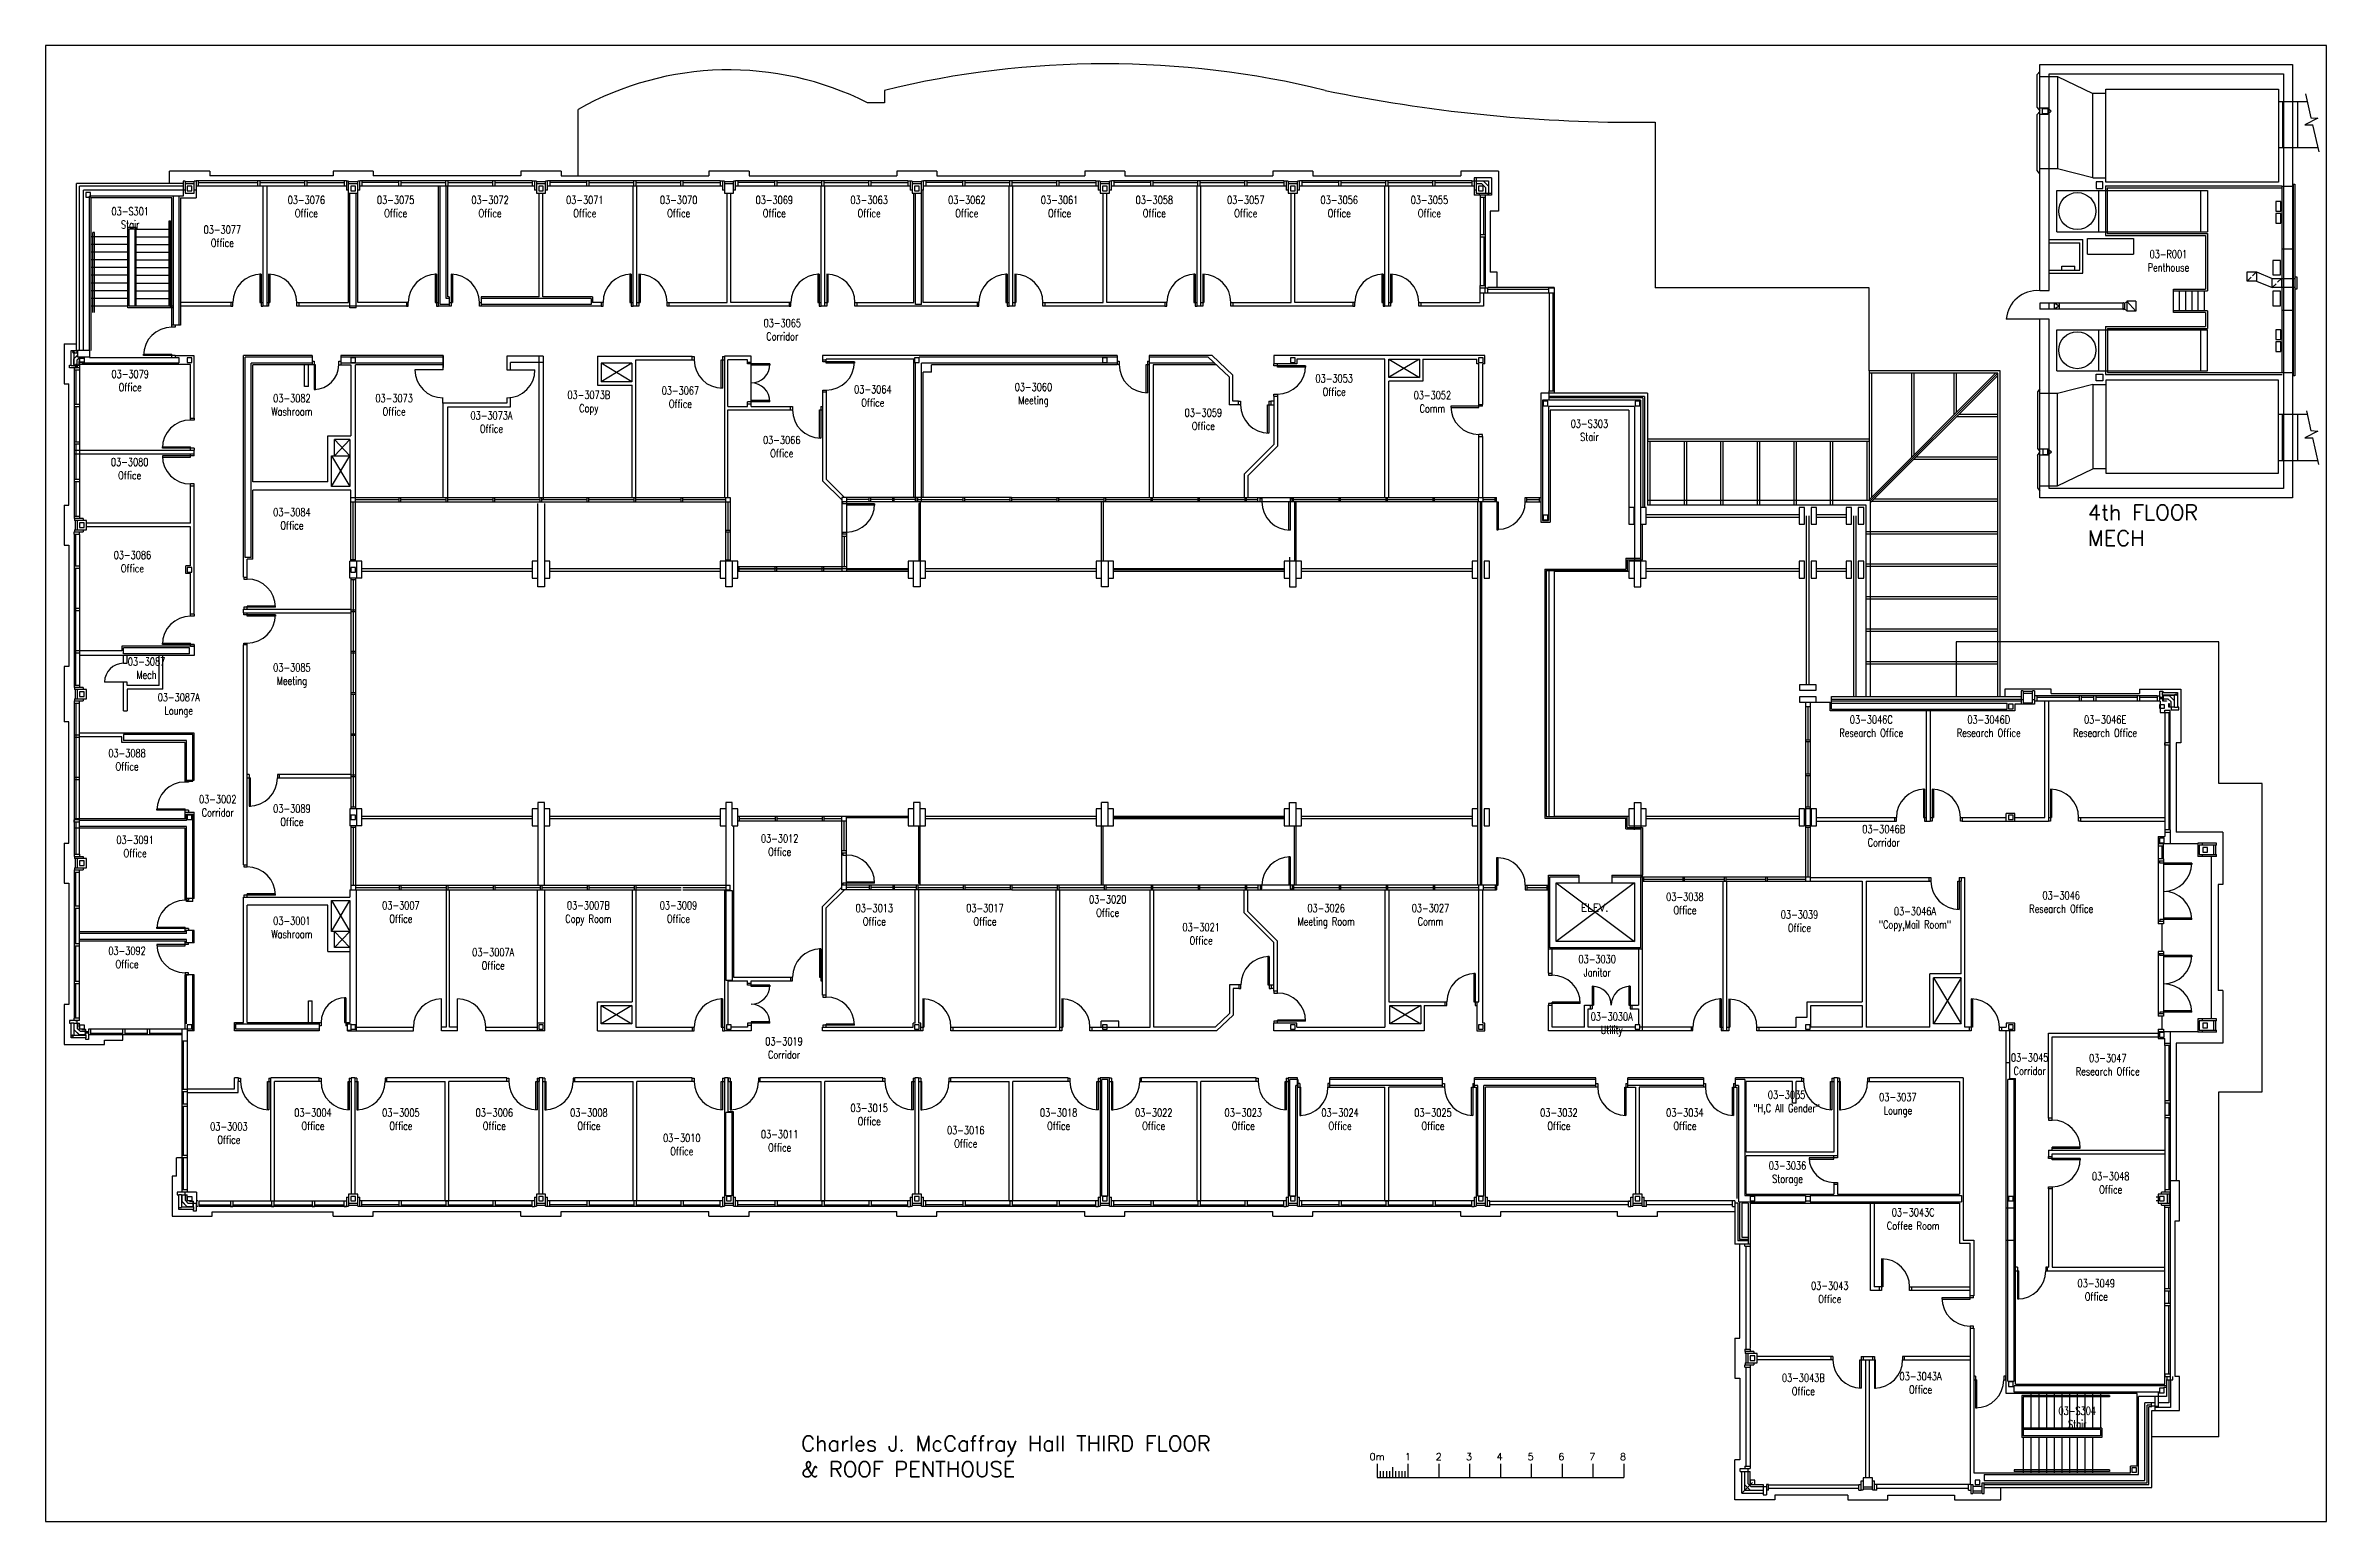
# Model space of a CAD drawing. Extents: x 11182 to 734459, y -1391328 to 152085.
# Drawn here: x 357205 to 431175, y -23176 to 24687 of the extents above; entities that cross this region are included whole.
import ezdxf
from ezdxf.enums import TextEntityAlignment as Align

# ---------------------------------------------------------------- set-up
doc = ezdxf.new("R2010")
doc.units = 0
doc.header["$LTSCALE"] = 500
doc.header["$MEASUREMENT"] = 0
doc.layers.get('0').update_dxf_attribs({"linetype": 'CONTINUOUS'})
doc.layers.add('0_Defpoints', color=106, linetype='CONTINUOUS', plot=False)
for name, color, linetype in [('0_room_data', 7, 'CONTINUOUS'), ('0_text', 7, 'CONTINUOUS'), ('1_Wall_Exist', 251, 'CONTINUOUS'), ('3_Text', 7, 'CONTINUOUS')]:
    doc.layers.add(name, color=color, linetype=linetype)
doc.styles.add('1_200', font='simplex.shx', dxfattribs={"width": 0.75, "height": 460})
doc.styles.add('ROMANS', font='romans')
doc.styles.get("Standard").update_dxf_attribs({"font": 'ROMANS', "height": 200})

msp = doc.modelspace()

# ---------------------------------------------------------------- texts
at = {"layer": '0_text'}
for s, p in [('0m', (400388, -21080)), ('1', (401388, -21080)), ('2', (402388, -21080)), ('3', (403365, -21080)), ('4', (404365, -21080)), ('5', (405365, -21080)), ('6', (406365, -21080)), ('7', (407365, -21080)), ('8', (408365, -21080))]:
    msp.add_text(s, height=231, rotation=0, dxfattribs=at).set_placement(p, align=Align.MIDDLE_CENTER)
at = {"layer": '0_text', "char_height": 500, "attachment_point": 1, "rotation": 0}
for s, insert, width in [('4th FLOOR\\PMECH', (423439, 9797), 14476.96), ('Charles J. McCaffray Hall THIRD FLOOR\\P& ROOF PENTHOUSE', (381710, -20401), 28953.93)]:
    msp.add_mtext(s, dxfattribs=dict(at, insert=insert, width=width))
at = {"layer": '1_Wall_Exist', "style": 'ROMANS'}
msp.add_text('ELEV.', height=250, dxfattribs=at).set_placement((407001, -3392))

# ---------------------------------------------------------------- blocks, each defined once
blk = doc.blocks.new('room_data')
at = {"layer": '3_Text', "style": '1_200', "width": 0.75}
for tag, p in [('ROOMNUM', (0, 0)), ('ROOMUSE', (0, -575))]:
    blk.add_attdef(tag, text='', height=345, dxfattribs=at).set_placement(p, align=Align.MIDDLE_CENTER)

# ---------------------------------------------------------------- linework, layer by layer
for p, q in [((400388, -21306), (400388, -21751)), ((400888, -21419), (400888, -21751)), ((401388, -21306), (401388, -21751)), ((402388, -21306), (402388, -21751)), ((403388, -21306), (403388, -21751)), ((404388, -21306), (404388, -21751)), ((405388, -21306), (405388, -21751)), ((406388, -21306), (406388, -21751)), ((407388, -21306), (407388, -21751)), ((408388, -21306), (408388, -21751)), ((400388, -21751), (408388, -21751)), ((400488, -21552), (400488, -21751)), ((400588, -21552), (400588, -21751)), ((400688, -21552), (400688, -21751)), ((400788, -21552), (400788, -21751)), ((400988, -21552), (400988, -21751)), ((401088, -21552), (401088, -21751)), ((401188, -21552), (401188, -21751)), ((401288, -21552), (401288, -21751))]:
    msp.add_line(p, q)
at = {"layer": '0_Defpoints'}
msp.add_lwpolyline([(357205, 24687), (357205, -23176), (431175, -23176), (431175, 24687)], close=True, dxfattribs=at)
at = {"layer": '1_Wall_Exist'}
for p, q in [((421799, 23749), (421879, 23850)), ((421799, 22676), (421799, 23749)), ((421879, 24070), (430079, 24070)), ((421879, 16740), (421879, 24070)), ((421879, 23686), (422459, 23686)), ((422179, 23770), (429779, 23770)), ((422179, 16740), (422179, 23770)), ((422457, 23686), (423604, 23132)), ((422459, 23686), (422459, 20686)), ((429779, 23770), (429779, 10320)), ((430079, 24070), (430079, 10020)), ((384414, 23236), (384414, 22836)), ((423604, 20400), (423604, 23140)), ((424022, 23132), (423604, 23132)), ((424022, 20256), (424022, 23270)), ((424022, 23270), (429626, 23270)), ((429626, 23270), (429626, 20256)), ((430501, 23119), (430675, 22347)), ((374472, 20450), (374472, 22620)), ((384414, 22836), (383858, 22836)), ((408832, 22199), (409402, 22199)), ((409402, 22199), (409402, 16836)), ((421799, 22676), (421879, 22575)), ((421799, 22449), (421879, 22549)), ((421799, 20632), (421799, 22449)), ((421879, 22664), (422139, 22664)), ((421879, 22460), (422139, 22460)), ((421968, 22646), (422136, 22646)), ((421968, 22478), (421968, 22646)), ((422136, 22478), (421968, 22478)), ((422136, 22646), (422136, 22478)), ((422139, 22664), (422253, 22562)), ((422139, 22460), (422253, 22562)), ((429626, 22879), (430541, 22879)), ((429751, 22879), (429751, 21379)), ((430251, 21379), (430251, 22879)), ((430901, 22329), (430481, 22119)), ((430671, 22349), (430901, 22329)), ((430481, 22119), (430731, 22119)), ((430728, 22113), (430926, 21240)), ((429626, 21379), (430891, 21379)), ((358212, 14800), (358212, 20220)), ((361661, 20220), (358212, 20220)), ((358302, 14795), (358302, 20130)), ((361661, 20130), (358302, 20130)), ((358432, 14795), (358432, 20000)), ((361661, 20000), (358432, 20000)), ((362526, 20620), (361226, 20620)), ((361226, 20220), (361226, 20620)), ((361661, 20290), (361661, 20004)), ((361726, 20290), (361661, 20290)), ((361726, 20004), (361661, 20004)), ((361661, 20000), (361661, 19800)), ((361726, 20290), (361726, 19900)), ((362026, 20265), (361726, 20265)), ((362026, 20200), (361726, 20200)), ((361951, 20125), (361801, 20125)), ((361801, 20125), (361801, 19975)), ((361801, 19975), (361951, 19975)), ((361951, 19975), (361951, 20125)), ((362026, 19900), (362026, 20290)), ((362091, 20290), (362026, 20290)), ((362091, 20004), (362026, 20004)), ((366961, 20300), (362091, 20300)), ((362091, 20290), (362091, 19752)), ((366961, 20125), (362091, 20125)), ((362166, 20125), (362166, 20300)), ((362166, 20250), (364091, 20250)), ((362526, 20620), (362526, 20465)), ((366526, 20465), (362526, 20465)), ((364091, 20125), (364091, 20300)), ((364166, 20125), (364166, 20300)), ((364166, 20250), (365615, 20250)), ((364255, 20125), (364255, 16236)), ((364375, 20125), (364375, 16236)), ((365615, 20125), (365615, 20300)), ((365690, 20125), (365690, 20300)), ((365690, 20250), (366886, 20250)), ((367826, 20620), (366526, 20620)), ((366526, 20620), (366526, 20465)), ((366886, 20300), (366886, 20125)), ((366961, 20290), (366961, 20004)), ((367026, 20290), (366961, 20290)), ((367026, 20004), (366961, 20004)), ((367026, 16356), (367026, 20290)), ((367326, 20265), (367026, 20265)), ((367326, 20200), (367026, 20200)), ((367251, 20125), (367101, 20125)), ((367101, 20125), (367101, 19975)), ((367101, 19975), (367251, 19975)), ((367251, 19975), (367251, 20125)), ((367326, 16356), (367326, 20290)), ((367391, 20290), (367326, 20290)), ((367391, 20004), (367326, 20004)), ((372981, 20300), (367391, 20300)), ((367391, 20004), (367391, 20290)), ((373057, 20125), (367391, 20125)), ((367466, 20300), (367466, 20125)), ((368663, 20250), (367466, 20250)), ((367826, 20620), (367826, 20465)), ((372622, 20465), (367826, 20465)), ((368663, 20125), (368663, 20300)), ((368738, 20125), (368738, 20300)), ((368738, 20250), (370187, 20250)), ((369946, 16236), (369946, 20125)), ((369996, 16286), (369996, 20125)), ((370187, 20125), (370187, 20300)), ((370196, 16486), (370196, 20125)), ((370246, 16536), (370246, 20125)), ((370262, 20125), (370262, 20300)), ((370262, 20250), (371711, 20250)), ((371711, 20125), (371711, 20300)), ((371786, 20125), (371786, 20300)), ((371786, 20250), (372982, 20250)), ((373922, 20620), (372622, 20620)), ((372622, 20620), (372622, 20465)), ((372982, 20300), (372982, 20125)), ((372982, 20300), (373057, 20300)), ((373057, 20290), (373057, 20004)), ((373122, 20290), (373057, 20290)), ((373122, 20004), (373057, 20004)), ((373122, 20290), (373122, 19900)), ((373422, 20265), (373122, 20265)), ((373422, 20200), (373122, 20200)), ((373347, 20125), (373197, 20125)), ((373197, 20125), (373197, 19975)), ((373197, 19975), (373347, 19975)), ((373347, 19975), (373347, 20125)), ((373422, 19900), (373422, 20290)), ((373487, 20290), (373422, 20290)), ((373487, 20004), (373422, 20004)), ((379077, 20300), (373487, 20300)), ((373487, 20004), (373487, 20290)), ((379153, 20125), (373487, 20125)), ((373562, 20300), (373562, 20125)), ((374759, 20250), (373562, 20250)), ((373922, 20620), (373922, 20465)), ((373922, 20465), (378718, 20465)), ((374759, 20125), (374759, 20300)), ((374834, 20125), (374834, 20300)), ((374834, 20250), (376283, 20250)), ((376260, 16236), (376260, 20125)), ((376283, 20125), (376283, 20300)), ((376358, 20125), (376358, 20300)), ((376358, 20250), (377807, 20250)), ((376380, 16236), (376380, 20125)), ((377807, 20125), (377807, 20300)), ((377882, 20125), (377882, 20300)), ((377882, 20250), (379078, 20250)), ((380018, 20620), (378718, 20620)), ((378718, 20620), (378718, 20465)), ((379078, 20300), (379153, 20300)), ((379078, 20300), (379078, 20125)), ((379153, 20290), (379153, 20004)), ((379218, 20290), (379153, 20290)), ((379218, 20004), (379153, 20004)), ((379218, 20290), (379218, 19900)), ((379518, 20265), (379218, 20265)), ((379518, 20200), (379218, 20200)), ((379518, 19900), (379518, 20290)), ((379583, 20290), (379518, 20290)), ((379583, 20004), (379518, 20004)), ((385173, 20300), (379583, 20300)), ((379583, 20004), (379583, 20290)), ((385249, 20125), (379583, 20125)), ((379658, 20300), (379658, 20125)), ((380855, 20250), (379658, 20250)), ((380018, 20620), (380018, 20465)), ((380018, 20465), (384814, 20465)), ((380855, 20125), (380855, 20300)), ((380930, 20125), (380930, 20300)), ((380930, 20250), (382379, 20250)), ((382356, 16236), (382356, 20125)), ((382379, 20125), (382379, 20300)), ((382454, 20125), (382454, 20300)), ((382454, 20250), (383903, 20250)), ((382476, 16236), (382476, 20125)), ((383903, 20125), (383903, 20300)), ((383978, 20125), (383978, 20300)), ((383978, 20250), (385174, 20250)), ((386114, 20620), (384814, 20620)), ((384814, 20620), (384814, 20465)), ((385174, 20300), (385249, 20300)), ((385174, 20300), (385174, 20125)), ((385249, 20290), (385249, 20004)), ((385314, 20290), (385249, 20290)), ((385314, 20004), (385249, 20004)), ((385314, 20290), (385314, 19900)), ((385614, 20265), (385314, 20265)), ((385614, 20200), (385314, 20200)), ((385539, 20125), (385389, 20125)), ((385389, 20125), (385389, 19975)), ((385389, 19975), (385539, 19975)), ((385539, 19975), (385539, 20125)), ((385614, 16286), (385614, 20290)), ((385679, 20290), (385614, 20290)), ((385679, 20004), (385614, 20004)), ((385664, 16356), (385664, 20004)), ((391269, 20300), (385679, 20300)), ((385679, 20004), (385679, 20290)), ((391345, 20125), (385679, 20125)), ((385754, 20300), (385754, 20125)), ((386951, 20250), (385754, 20250)), ((386114, 20620), (386114, 20465)), ((386114, 20465), (390910, 20465)), ((386951, 20125), (386951, 20300)), ((387026, 20125), (387026, 20300)), ((387026, 20250), (388475, 20250)), ((388452, 16236), (388452, 20125)), ((388475, 20125), (388475, 20300)), ((388550, 20125), (388550, 20300)), ((388550, 20250), (389999, 20250)), ((388572, 16236), (388572, 20125)), ((389999, 20125), (389999, 20300)), ((390074, 20125), (390074, 20300)), ((390074, 20250), (391270, 20250)), ((392210, 20620), (390910, 20620)), ((390910, 20620), (390910, 20465)), ((391270, 20300), (391345, 20300)), ((391270, 20300), (391270, 20125)), ((391345, 20290), (391345, 20004)), ((391410, 20290), (391345, 20290)), ((391410, 20004), (391345, 20004)), ((391410, 20290), (391410, 19900)), ((391710, 20265), (391410, 20265)), ((391710, 20200), (391410, 20200)), ((391635, 20125), (391485, 20125)), ((391485, 20125), (391485, 19975)), ((391485, 19975), (391635, 19975)), ((391635, 19975), (391635, 20125)), ((391710, 19900), (391710, 20290)), ((391775, 20290), (391710, 20290)), ((391775, 20004), (391710, 20004)), ((397365, 20300), (391775, 20300)), ((391775, 20004), (391775, 20290)), ((397441, 20125), (391775, 20125)), ((391850, 20300), (391850, 20125)), ((393047, 20250), (391850, 20250)), ((392210, 20620), (392210, 20465)), ((392210, 20465), (397006, 20465)), ((393047, 20125), (393047, 20300)), ((393122, 20125), (393122, 20300)), ((393122, 20250), (394571, 20250)), ((394548, 16236), (394548, 20125)), ((394571, 20125), (394571, 20300)), ((394646, 20125), (394646, 20300)), ((394646, 20250), (396095, 20250)), ((394668, 16236), (394668, 20125)), ((396095, 20125), (396095, 20300)), ((396170, 20125), (396170, 20300)), ((396170, 20250), (397366, 20250)), ((398306, 20620), (397006, 20620)), ((397006, 20620), (397006, 20465)), ((397366, 20300), (397441, 20300)), ((397366, 20300), (397366, 20125)), ((397441, 20290), (397441, 20004)), ((397506, 20290), (397441, 20290)), ((397506, 20004), (397441, 20004)), ((397506, 20290), (397506, 19900)), ((397806, 20265), (397506, 20265)), ((397806, 20200), (397506, 20200)), ((397731, 20125), (397581, 20125)), ((397581, 20125), (397581, 19975)), ((397581, 19975), (397731, 19975)), ((397731, 19975), (397731, 20125)), ((397806, 19900), (397806, 20290)), ((397871, 20290), (397806, 20290)), ((397871, 20004), (397806, 20004)), ((403461, 20300), (397871, 20300)), ((397871, 20004), (397871, 20290)), ((403537, 20125), (397871, 20125)), ((397946, 20300), (397946, 20125)), ((399143, 20250), (397946, 20250)), ((398306, 20620), (398306, 20465)), ((398306, 20465), (403102, 20465)), ((399143, 20125), (399143, 20300)), ((399218, 20125), (399218, 20300)), ((399218, 20250), (400667, 20250)), ((400644, 16236), (400644, 20125)), ((400667, 20125), (400667, 20300)), ((400742, 20125), (400742, 20300)), ((400742, 20250), (402191, 20250)), ((400764, 16236), (400764, 20125)), ((402191, 20125), (402191, 20300)), ((402266, 20125), (402266, 20300)), ((402266, 20250), (403462, 20250)), ((404322, 20620), (403102, 20620)), ((403102, 20620), (403102, 20465)), ((403462, 20300), (404002, 20300)), ((403462, 20300), (403462, 20125)), ((403537, 20400), (403537, 19835)), ((404102, 20400), (403537, 20400)), ((403602, 20290), (403537, 20290)), ((403602, 20004), (403537, 20004)), ((403602, 20400), (403602, 19900)), ((403790, 20200), (403602, 20200)), ((403827, 20125), (403677, 20125)), ((403677, 20125), (403677, 19975)), ((403677, 19975), (403827, 19975)), ((403790, 20200), (403902, 20087)), ((403827, 19975), (403827, 20125)), ((403832, 20300), (404002, 20128)), ((403902, 20087), (403902, 19900)), ((404002, 20300), (404002, 19835)), ((404102, 20400), (404102, 19835)), ((404322, 20620), (404322, 19320)), ((421879, 20533), (421799, 20632)), ((422459, 20686), (421886, 20686)), ((422432, 19984), (427320, 19984)), ((422432, 18648), (422432, 19984)), ((423604, 20400), (422457, 20686)), ((423604, 20400), (424022, 20400)), ((423929, 20272), (423711, 20272)), ((423711, 20272), (423711, 20055)), ((423711, 20055), (423929, 20055)), ((423795, 18648), (423795, 19984)), ((423929, 20055), (423929, 20272)), ((424009, 20134), (429729, 20134)), ((424009, 20134), (424009, 18532)), ((429626, 20256), (424022, 20256)), ((424069, 20074), (429729, 20074)), ((424069, 20074), (424069, 18592)), ((427100, 18648), (427100, 19984)), ((427320, 19984), (427320, 18648)), ((429735, 20126), (429735, 14089)), ((429735, 20126), (430096, 20126)), ((430096, 20195), (430096, 13980)), ((430096, 20195), (430152, 20195)), ((430152, 20195), (430152, 13980)), ((358657, 19925), (358507, 19925)), ((358507, 19925), (358507, 19775)), ((358507, 19775), (358657, 19775)), ((358632, 14795), (358632, 19800)), ((361661, 19800), (358632, 19800)), ((358657, 19775), (358657, 19925)), ((358682, 14795), (358682, 19750)), ((361294, 19750), (358682, 19750)), ((361294, 15554), (361294, 19750)), ((361345, 19800), (361345, 15617)), ((361527, 19800), (361527, 15617)), ((361576, 19752), (362091, 19752)), ((361576, 19752), (361576, 15617)), ((361726, 19900), (362026, 19900)), ((367026, 19900), (367326, 19900)), ((367076, 16186), (367076, 19900)), ((367276, 16186), (367276, 19900)), ((373122, 19900), (373422, 19900)), ((373212, 16536), (373212, 19900)), ((373332, 16536), (373332, 19900)), ((379218, 19900), (379518, 19900)), ((379308, 16356), (379308, 19900)), ((379428, 16356), (379428, 19900)), ((385314, 19900), (385614, 19900)), ((385364, 16356), (385364, 19900)), ((385414, 16286), (385414, 19900)), ((391410, 19900), (391710, 19900)), ((391503, 16356), (391503, 19900)), ((391623, 16356), (391623, 19900)), ((397506, 19900), (397806, 19900)), ((397596, 16356), (397596, 19900)), ((397716, 16356), (397716, 19900)), ((404102, 19835), (403537, 19835)), ((403602, 19900), (404102, 19900)), ((403706, 19835), (403706, 19900)), ((403727, 19835), (403727, 16917)), ((403902, 19760), (403727, 19760)), ((403852, 18563), (403852, 19760)), ((403902, 19760), (403902, 19835)), ((403902, 16836), (403902, 19757)), ((403992, 19835), (403992, 19900)), ((404052, 19320), (404052, 17336)), ((404322, 19320), (404052, 19320)), ((429698, 19629), (429533, 19629)), ((429533, 19629), (429533, 19316)), ((429533, 19316), (429698, 19316)), ((429698, 19238), (429533, 19238)), ((429533, 19238), (429533, 18924)), ((429698, 19316), (429698, 19629)), ((429698, 18924), (429698, 19238)), ((358739, 16029), (358739, 18629)), ((358789, 18629), (358739, 18629)), ((358789, 16029), (358789, 18629)), ((359877, 16187), (359877, 18787)), ((360143, 18787), (359877, 18787)), ((359914, 16237), (359914, 18737)), ((360106, 18737), (359914, 18737)), ((360106, 16237), (360106, 18737)), ((360143, 16237), (360143, 18787)), ((360143, 18737), (361282, 18737)), ((361207, 16237), (361207, 19001)), ((361207, 19001), (361257, 19001)), ((361257, 16187), (361257, 19001)), ((403727, 18563), (403902, 18563)), ((422432, 18648), (427320, 18648)), ((424009, 18532), (427256, 18532)), ((424069, 18592), (427316, 18592)), ((427256, 18532), (427256, 16791)), ((427316, 18592), (427316, 16731)), ((429533, 18924), (429698, 18924)), ((359877, 18487), (358682, 18487)), ((359877, 18237), (358682, 18237)), ((359877, 17987), (358682, 17987)), ((359916, 18079), (359914, 18079)), ((360143, 18487), (361282, 18487)), ((360143, 18237), (361282, 18237)), ((360143, 17987), (361282, 17987)), ((403727, 18488), (403902, 18488)), ((403852, 18488), (403852, 16911)), ((422175, 18394), (423274, 18394)), ((422175, 18294), (423174, 18294)), ((423174, 17407), (423174, 18294)), ((423274, 17307), (423274, 18394)), ((423423, 17927), (423423, 18427)), ((423423, 18427), (424923, 18427)), ((423423, 17927), (424923, 17927)), ((424923, 18427), (424923, 17927)), ((429735, 18100), (430083, 18100)), ((359877, 17737), (358682, 17737)), ((359877, 17487), (358682, 17487)), ((359877, 17237), (358682, 17237)), ((360143, 17737), (361282, 17737)), ((360143, 17487), (361282, 17487)), ((360143, 17237), (361282, 17237)), ((364152, 17271), (364152, 16356)), ((364192, 17271), (364152, 17271)), ((364192, 17271), (364192, 16241)), ((364437, 17271), (364477, 17271)), ((364437, 17271), (364437, 16241)), ((364477, 17271), (364477, 16356)), ((369843, 17271), (369843, 16356)), ((369883, 17271), (369843, 17271)), ((369883, 17271), (369883, 16241)), ((370358, 17271), (370398, 17271)), ((370358, 17271), (370358, 16241)), ((370398, 17271), (370398, 16356)), ((376158, 17271), (376158, 16356)), ((376198, 17271), (376158, 17271)), ((376198, 17271), (376198, 16241)), ((376443, 17271), (376483, 17271)), ((376443, 17271), (376443, 16241)), ((376483, 17271), (376483, 16356)), ((382254, 17271), (382254, 16356)), ((382294, 17271), (382254, 17271)), ((382294, 17271), (382294, 16241)), ((382539, 17271), (382579, 17271)), ((382539, 17271), (382539, 16241)), ((382579, 17271), (382579, 16356)), ((388350, 17271), (388350, 16356)), ((388390, 17271), (388350, 17271)), ((388390, 17271), (388390, 16241)), ((388635, 17271), (388675, 17271)), ((388635, 17271), (388635, 16241)), ((388675, 17271), (388675, 16356)), ((394446, 17271), (394446, 16356)), ((394486, 17271), (394446, 17271)), ((394486, 17271), (394486, 16241)), ((394731, 17271), (394771, 17271)), ((394731, 17271), (394731, 16241)), ((394771, 17271), (394771, 16356)), ((400542, 17271), (400542, 16356)), ((400582, 17271), (400542, 17271)), ((400582, 17271), (400582, 16241)), ((400827, 17271), (400867, 17271)), ((400827, 17271), (400827, 16241)), ((400867, 17271), (400867, 16356)), ((404287, 17336), (404052, 17336)), ((404287, 16836), (404287, 17336)), ((422175, 17407), (423174, 17407)), ((422175, 17307), (423274, 17307)), ((422592, 17407), (422592, 17529)), ((422592, 17529), (423013, 17529)), ((423013, 17407), (423013, 17529)), ((428608, 17048), (428608, 17348)), ((428608, 17348), (428908, 17348)), ((428733, 17173), (428608, 17048)), ((428908, 17048), (428608, 17048)), ((428908, 17348), (428783, 17223)), ((428908, 17348), (429416, 17131)), ((428908, 17348), (428908, 17048)), ((428908, 17048), (429418, 16838)), ((429418, 16838), (429418, 17138)), ((429418, 17138), (430168, 17138)), ((429687, 17723), (429437, 17723)), ((429437, 17723), (429437, 17248)), ((429437, 17248), (429687, 17248)), ((429718, 17138), (429593, 17013)), ((429687, 17248), (429687, 17723)), ((429718, 17138), (429718, 16838)), ((430168, 17188), (430218, 17188)), ((430168, 16788), (430168, 17188)), ((430218, 17188), (430218, 16788)), ((359877, 16987), (358682, 16987)), ((359877, 16737), (358682, 16737)), ((359877, 16487), (358682, 16487)), ((360143, 16987), (361282, 16987)), ((360143, 16737), (361282, 16737)), ((360143, 16487), (361282, 16487)), ((363277, 16356), (361576, 16356)), ((363215, 16356), (363215, 16236)), ((363277, 16241), (363277, 16356)), ((364152, 16356), (364255, 16356)), ((364375, 16356), (364477, 16356)), ((365352, 16356), (367026, 16356)), ((365352, 16241), (365352, 16356)), ((365415, 16356), (365415, 16236)), ((368968, 16356), (367326, 16356)), ((368906, 16356), (368906, 16236)), ((368968, 16241), (368968, 16356)), ((369843, 16356), (369946, 16356)), ((370296, 16286), (369996, 16286)), ((370296, 16486), (370196, 16486)), ((370296, 16536), (370246, 16536)), ((370296, 16536), (370296, 16236)), ((370296, 16356), (370398, 16356)), ((371273, 16356), (371336, 16356)), ((371273, 16241), (371273, 16356)), ((373212, 16536), (371336, 16536)), ((371336, 16536), (371336, 16236)), ((374896, 16486), (371336, 16486)), ((374896, 16286), (371336, 16286)), ((374945, 16536), (373332, 16536)), ((374896, 16486), (374896, 16286)), ((374945, 16536), (374945, 16356)), ((375283, 16356), (374945, 16356)), ((375220, 16356), (375220, 16236)), ((375283, 16241), (375283, 16356)), ((376158, 16356), (376260, 16356)), ((376380, 16356), (376483, 16356)), ((377358, 16356), (379308, 16356)), ((377358, 16241), (377358, 16356)), ((377420, 16356), (377420, 16236)), ((381379, 16356), (379428, 16356)), ((381316, 16356), (381316, 16236)), ((381379, 16241), (381379, 16356)), ((382254, 16356), (382356, 16356)), ((382476, 16356), (382579, 16356)), ((383454, 16356), (385364, 16356)), ((383454, 16241), (383454, 16356)), ((383516, 16356), (383516, 16236)), ((385614, 16286), (385414, 16286)), ((387475, 16356), (385664, 16356)), ((387412, 16356), (387412, 16236)), ((387475, 16241), (387475, 16356)), ((388350, 16356), (388452, 16356)), ((388572, 16356), (388675, 16356)), ((389550, 16356), (391503, 16356)), ((389550, 16241), (389550, 16356)), ((389612, 16356), (389612, 16236)), ((393571, 16356), (391623, 16356)), ((393508, 16356), (393508, 16236)), ((393571, 16241), (393571, 16356)), ((394446, 16356), (394548, 16356)), ((394668, 16356), (394771, 16356)), ((395646, 16356), (397596, 16356)), ((395646, 16241), (395646, 16356)), ((395708, 16356), (395708, 16236)), ((399667, 16356), (397716, 16356)), ((399604, 16356), (399604, 16236)), ((399667, 16241), (399667, 16356)), ((400542, 16356), (400644, 16356)), ((400764, 16356), (400867, 16356)), ((401742, 16356), (403723, 16356)), ((401742, 16241), (401742, 16356)), ((401804, 16356), (401804, 16236)), ((403723, 16836), (403723, 16356)), ((406132, 16661), (403723, 16661)), ((403727, 16836), (403727, 16911)), ((403727, 16911), (403902, 16911)), ((403727, 16836), (403973, 16836)), ((403843, 16661), (403843, 16236)), ((403898, 16661), (403898, 16836)), ((403973, 16836), (403973, 16661)), ((403973, 16786), (405957, 16786)), ((406132, 16841), (403977, 16841)), ((405957, 16836), (406132, 16836)), ((405957, 16661), (405957, 16836)), ((405963, 16661), (405963, 13482)), ((406082, 16661), (406082, 13486)), ((406132, 16841), (406132, 13411)), ((416344, 16836), (409402, 16836)), ((416344, 14136), (416344, 16836)), ((421877, 16740), (422179, 16740)), ((424569, 16337), (421878, 16337)), ((421879, 16336), (421879, 16134)), ((422175, 16336), (422175, 16134)), ((422511, 16236), (422344, 16337)), ((422344, 16336), (422344, 16134)), ((422513, 16336), (422513, 16134)), ((424592, 16358), (424569, 16338)), ((424569, 16337), (424569, 16137)), ((424611, 16320), (424592, 16358)), ((424629, 16338), (424611, 16320)), ((424629, 16338), (424699, 16377)), ((424629, 16337), (424629, 16137)), ((424999, 16398), (424699, 16398)), ((424699, 16398), (424699, 16078)), ((424999, 16078), (424699, 16398)), ((424999, 16398), (424999, 16078)), ((426213, 16027), (426213, 16791)), ((426213, 16791), (427256, 16791)), ((426213, 16731), (427316, 16731)), ((426414, 16087), (426414, 16731)), ((426616, 16087), (426616, 16731)), ((426817, 16087), (426817, 16731)), ((427017, 16087), (427017, 16731)), ((427218, 16087), (427218, 16731)), ((429543, 16963), (429418, 16838)), ((430168, 16838), (429418, 16838)), ((429687, 16723), (429437, 16723)), ((429437, 16723), (429437, 16248)), ((429687, 16248), (429687, 16723)), ((430218, 16788), (430168, 16788)), ((359877, 16237), (358682, 16237)), ((361332, 16187), (359877, 16187)), ((361332, 16237), (359914, 16237)), ((361576, 15617), (361294, 15617)), ((361409, 15554), (361294, 15554)), ((361409, 15617), (361409, 15554)), ((363215, 16236), (361576, 16236)), ((363215, 16241), (363277, 16241)), ((364192, 16241), (364255, 16241)), ((364375, 16236), (364255, 16236)), ((364437, 16241), (364375, 16241)), ((365415, 16241), (365352, 16241)), ((368906, 16236), (365415, 16236)), ((367276, 16186), (367076, 16186)), ((368906, 16241), (368968, 16241)), ((369883, 16241), (369946, 16241)), ((370296, 16236), (369946, 16236)), ((370358, 16241), (370296, 16241)), ((371336, 16241), (371273, 16241)), ((375220, 16236), (371336, 16236)), ((375220, 16241), (375283, 16241)), ((376198, 16241), (376260, 16241)), ((376380, 16236), (376260, 16236)), ((376443, 16241), (376380, 16241)), ((377420, 16241), (377358, 16241)), ((381316, 16236), (377420, 16236)), ((381316, 16241), (381379, 16241)), ((382294, 16241), (382356, 16241)), ((382476, 16236), (382356, 16236)), ((382539, 16241), (382476, 16241)), ((383516, 16241), (383454, 16241)), ((387412, 16236), (383516, 16236)), ((387412, 16241), (387475, 16241)), ((388390, 16241), (388452, 16241)), ((388572, 16236), (388452, 16236)), ((388635, 16241), (388572, 16241)), ((389612, 16241), (389550, 16241)), ((393508, 16236), (389612, 16236)), ((393508, 16241), (393571, 16241)), ((394486, 16241), (394548, 16241)), ((394668, 16236), (394548, 16236)), ((394731, 16241), (394668, 16241)), ((395708, 16241), (395646, 16241)), ((399604, 16236), (395708, 16236)), ((399604, 16241), (399667, 16241)), ((400582, 16241), (400644, 16241)), ((400764, 16236), (400644, 16236)), ((400827, 16241), (400764, 16241)), ((401804, 16241), (401742, 16241)), ((403843, 16236), (401804, 16236)), ((422179, 15817), (420793, 15817)), ((424569, 16137), (421878, 16137)), ((421879, 10020), (421879, 15817)), ((422179, 10320), (422179, 15817)), ((422511, 16236), (422344, 16136)), ((424016, 15577), (424016, 14021)), ((424016, 15577), (427256, 15577)), ((424592, 16116), (424569, 16136)), ((424611, 16154), (424592, 16116)), ((424629, 16136), (424611, 16154)), ((424629, 16137), (424699, 16098)), ((424999, 16078), (424699, 16078)), ((427316, 16087), (426213, 16087)), ((427256, 16027), (426213, 16027)), ((427256, 16027), (427256, 15577)), ((427316, 16087), (427316, 15517)), ((429437, 16248), (429687, 16248)), ((429735, 16110), (430083, 16110)), ((357812, 15020), (357812, 13720)), ((357812, 15020), (358212, 15020)), ((358032, 14325), (358032, 14800)), ((358032, 14800), (358233, 14800)), ((358100, 14800), (358100, 14711)), ((358233, 14711), (358233, 14800)), ((358637, 14795), (358237, 14795)), ((358237, 14795), (358237, 14595)), ((358637, 14595), (358637, 14795)), ((422432, 14136), (422432, 15472)), ((422432, 15472), (427316, 15472)), ((423795, 14136), (423795, 15472)), ((424076, 15517), (424076, 14081)), ((424076, 15517), (427316, 15517)), ((427100, 14136), (427100, 15472)), ((427316, 14136), (427316, 15472)), ((429698, 15470), (429533, 15470)), ((429533, 15470), (429533, 15156)), ((429533, 15156), (429698, 15156)), ((429698, 15078), (429533, 15078)), ((429533, 15078), (429533, 14764)), ((429698, 15156), (429698, 15470)), ((429698, 14764), (429698, 15078)), ((357982, 14325), (358043, 14325)), ((357982, 14236), (357982, 14325)), ((358307, 14236), (357982, 14236)), ((358043, 14325), (358033, 14312)), ((358033, 14312), (358121, 14312)), ((358074, 14759), (358127, 14759)), ((358074, 14759), (358074, 14748)), ((358074, 14748), (358127, 14748)), ((358237, 14711), (358100, 14711)), ((358111, 14325), (358306, 14325)), ((358111, 14325), (358121, 14312)), ((358121, 14711), (358121, 14325)), ((358123, 14709), (358123, 14530)), ((358237, 14709), (358123, 14709)), ((358123, 14530), (358237, 14644)), ((358123, 14528), (358237, 14641)), ((358123, 14344), (358123, 14528)), ((358127, 14759), (358127, 14748)), ((358129, 14325), (358129, 14329)), ((358132, 14272), (358132, 9352)), ((358307, 14161), (358132, 14161)), ((358135, 14335), (358294, 14335)), ((358199, 14347), (358171, 14347)), ((358171, 14347), (358171, 14335)), ((358199, 14335), (358171, 14335)), ((358197, 14242), (358173, 14242)), ((358177, 14335), (358177, 14347)), ((358178, 14247), (358177, 14242)), ((358177, 14242), (358177, 14242)), ((358193, 14350), (358178, 14350)), ((358178, 14247), (358178, 14350)), ((358193, 14247), (358178, 14247)), ((358191, 14328), (358179, 14328)), ((358191, 14320), (358179, 14320)), ((358188, 14316), (358182, 14316)), ((358182, 14161), (358182, 13052)), ((358193, 14247), (358193, 14350)), ((358193, 14335), (358193, 14347)), ((358193, 14247), (358194, 14242)), ((358194, 14242), (358194, 14242)), ((358199, 14335), (358199, 14347)), ((358231, 14500), (358326, 14595)), ((358231, 14334), (358231, 14500)), ((358232, 14325), (358232, 14235)), ((358237, 14595), (358637, 14595)), ((358296, 14337), (358296, 14444)), ((358302, 14450), (358306, 14450)), ((358306, 14450), (358306, 14325)), ((358307, 14416), (358307, 14556)), ((361906, 14345), (358307, 14345)), ((358307, 14345), (358307, 9352)), ((358312, 14561), (358452, 14561)), ((358452, 14411), (358312, 14411)), ((358313, 14555), (358451, 14555)), ((358313, 14417), (358313, 14555)), ((358451, 14417), (358313, 14417)), ((358382, 14395), (361527, 14395)), ((358451, 14555), (358451, 14417)), ((358457, 14556), (358457, 14416)), ((358632, 14577), (361527, 14577)), ((360379, 14639), (360379, 14679)), ((360379, 14679), (361294, 14679)), ((361409, 14639), (360379, 14639)), ((361294, 14577), (361294, 14679)), ((361409, 14639), (361409, 14577)), ((362026, 14627), (361409, 14627)), ((361527, 14577), (361527, 14395)), ((361951, 14561), (361801, 14561)), ((361801, 14561), (361801, 14411)), ((361801, 14411), (361951, 14411)), ((361906, 12544), (361906, 14345)), ((361951, 14411), (361951, 14561)), ((362026, 12607), (362026, 14627)), ((363626, 7448), (363626, 14636)), ((365851, 14636), (363626, 14636)), ((363676, 8086), (363676, 14586)), ((365851, 14586), (363676, 14586)), ((363876, 8086), (363876, 14386)), ((365851, 14386), (363876, 14386)), ((363926, 10536), (363926, 14336)), ((365954, 14336), (363926, 14336)), ((365606, 13636), (365606, 14336)), ((365726, 13636), (365726, 14336)), ((365851, 14636), (365851, 14336)), ((365851, 14451), (365914, 14451)), ((365914, 14451), (365914, 13536)), ((365954, 13536), (365954, 14336)), ((366714, 14451), (366776, 14451)), ((366714, 14336), (366714, 14451)), ((366714, 14336), (367101, 14336)), ((366776, 14636), (366776, 14336)), ((370096, 14636), (366776, 14636)), ((370096, 14586), (366776, 14586)), ((370096, 14386), (366776, 14386)), ((367251, 14561), (367101, 14561)), ((367101, 14561), (367101, 14411)), ((367101, 14411), (367251, 14411)), ((367101, 14336), (367101, 12036)), ((367251, 14411), (367251, 14561)), ((367251, 7961), (367251, 14336)), ((370096, 14336), (367251, 14336)), ((370095, 14176), (369181, 14176)), ((370096, 14636), (370095, 14251)), ((370095, 14176), (370096, 14386)), ((370096, 14336), (370096, 14636)), ((373347, 14611), (372162, 14611)), ((372162, 14611), (372162, 14176)), ((372162, 14176), (373076, 14176)), ((372277, 14176), (372277, 14411)), ((373347, 14411), (372277, 14411)), ((373197, 14611), (373197, 10036)), ((373347, 14611), (373347, 9961)), ((375105, 14611), (378178, 14611)), ((375105, 14611), (375105, 13671)), ((376220, 14386), (375220, 14386)), ((376220, 14386), (375220, 13786)), ((376220, 13786), (375220, 14386)), ((375220, 14386), (375220, 13786)), ((376220, 14386), (376220, 13786)), ((376345, 9886), (376345, 14491)), ((376345, 14491), (378241, 14491)), ((378178, 14491), (378178, 14611)), ((378178, 14606), (378241, 14606)), ((378241, 14606), (378241, 14491)), ((379116, 13576), (379116, 14491)), ((379116, 14491), (379218, 14491)), ((379156, 14606), (379156, 13576)), ((379156, 14606), (379218, 14606)), ((380083, 14611), (379218, 14611)), ((379218, 14606), (379218, 10036)), ((379333, 12986), (379333, 14496)), ((379968, 14496), (379333, 14496)), ((379968, 14362), (379968, 14496)), ((379968, 14424), (380083, 14424)), ((380698, 14362), (379968, 14362)), ((380079, 14532), (380079, 13094)), ((380083, 14322), (380083, 14611)), ((380698, 14322), (380083, 14322)), ((380698, 14362), (380698, 14322)), ((382404, 14636), (382404, 14486)), ((391960, 14636), (382404, 14636)), ((382409, 14428), (382409, 14491)), ((382409, 14491), (382524, 14491)), ((383439, 14428), (382409, 14428)), ((385364, 14516), (382524, 14516)), ((382524, 14388), (382524, 14516)), ((383439, 14388), (382524, 14388)), ((383439, 14428), (383439, 14388)), ((385364, 10036), (385364, 14516)), ((385539, 14561), (385389, 14561)), ((385389, 14561), (385389, 14411)), ((385389, 14411), (385539, 14411)), ((385414, 9886), (385414, 14411)), ((391960, 14586), (385539, 14586)), ((385539, 14411), (385539, 14586)), ((391960, 14386), (385614, 14386)), ((385614, 9886), (385614, 14386)), ((385664, 10036), (385664, 14091)), ((385932, 14091), (385664, 14091)), ((391960, 14336), (385932, 14336)), ((385932, 14091), (385932, 14336)), ((391635, 14561), (391485, 14561)), ((391485, 14561), (391485, 14411)), ((391485, 14411), (391635, 14411)), ((391635, 14411), (391635, 14561)), ((391960, 14636), (391960, 14336)), ((391960, 14456), (392023, 14456)), ((392023, 14341), (391960, 14341)), ((392023, 14456), (392023, 14341)), ((392898, 13426), (392898, 14341)), ((392898, 14341), (393000, 14341)), ((392938, 14456), (392938, 13426)), ((392938, 14456), (393000, 14456)), ((395036, 14636), (393000, 14636)), ((393000, 14636), (393000, 10036)), ((394914, 14586), (393000, 14586)), ((395126, 14386), (393000, 14386)), ((395179, 14336), (393120, 14336)), ((393120, 14336), (393120, 10036)), ((395592, 13946), (394914, 14586)), ((395712, 13998), (395036, 14636)), ((397036, 14636), (397036, 14361)), ((403877, 14636), (397036, 14636)), ((397781, 14361), (397036, 14361)), ((397041, 14298), (397041, 14361)), ((398071, 14298), (397041, 14298)), ((397156, 14258), (397156, 14361)), ((398071, 14258), (397156, 14258)), ((397731, 14561), (397581, 14561)), ((397581, 14561), (397581, 14411)), ((397581, 14411), (397731, 14411)), ((397731, 14411), (397731, 14561)), ((400644, 14521), (397781, 14521)), ((397781, 14521), (397781, 14361)), ((398071, 14298), (398071, 14258)), ((400644, 10036), (400644, 14521)), ((401759, 14521), (400759, 13921)), ((400764, 14521), (401759, 14521)), ((400764, 14518), (401759, 13921)), ((400764, 13921), (400764, 14518)), ((401759, 14521), (401759, 13921)), ((401874, 14521), (403627, 14521)), ((401874, 14521), (401874, 13806)), ((403627, 14361), (403627, 14521)), ((403692, 14361), (403627, 14361)), ((403827, 14561), (403677, 14561)), ((403677, 14561), (403677, 14411)), ((403677, 14411), (403827, 14411)), ((403692, 12948), (403692, 14361)), ((403812, 13051), (403812, 14361)), ((403877, 14361), (403812, 14361)), ((403827, 14411), (403827, 14561)), ((403877, 14361), (403877, 14636)), ((420448, 14061), (416323, 9936)), ((420594, 14136), (416344, 14136)), ((416344, 14136), (416344, 9956)), ((420519, 14061), (416344, 14061)), ((420519, 14061), (416394, 9936)), ((416419, 14061), (416419, 10031)), ((417732, 11344), (417732, 14061)), ((417807, 11419), (417807, 14061)), ((419107, 12719), (419107, 14061)), ((419182, 12794), (419182, 14061)), ((420519, 3580), (420519, 14061)), ((420594, 3580), (420594, 14136)), ((422432, 14136), (427316, 14136)), ((424076, 14081), (429740, 14081)), ((429533, 14764), (429698, 14764)), ((429735, 14089), (430083, 14089)), ((357812, 13720), (357957, 13720)), ((357957, 9787), (357957, 13720)), ((365726, 13636), (365606, 13636)), ((365914, 13536), (365954, 13536)), ((375105, 13671), (376230, 13671)), ((376220, 13786), (375220, 13786)), ((376230, 10036), (376230, 13671)), ((379156, 13576), (379116, 13576)), ((382404, 13451), (382404, 10575)), ((382524, 13451), (382404, 13451)), ((382409, 13451), (382409, 13513)), ((382409, 13513), (382524, 13513)), ((382524, 13513), (382524, 10625)), ((392938, 13426), (392898, 13426)), ((395592, 13946), (395592, 13038)), ((395712, 13158), (395712, 13998)), ((397036, 13321), (397036, 11750)), ((397036, 13321), (397156, 13321)), ((397041, 13321), (397041, 13383)), ((397041, 13383), (397156, 13383)), ((397156, 13383), (397156, 11700)), ((401759, 13921), (400764, 13921)), ((400764, 10036), (400764, 13806)), ((401874, 13806), (400764, 13806)), ((405700, 13411), (405700, 9236)), ((409158, 13411), (405700, 13411)), ((405957, 13486), (405957, 13186)), ((405957, 13486), (406132, 13486)), ((409158, 13411), (409158, 9786)), ((420519, 13990), (416394, 9865)), ((421886, 13558), (421806, 13458)), ((421806, 13458), (421806, 11625)), ((421886, 11524), (421886, 13558)), ((422457, 13405), (421886, 13405)), ((423604, 13691), (422457, 13405)), ((422457, 10405), (422457, 13405)), ((423604, 13691), (423604, 10951)), ((423604, 13691), (424022, 13691)), ((423711, 13818), (423711, 14036)), ((423711, 14036), (423929, 14036)), ((423929, 13818), (423711, 13818)), ((423929, 14036), (423929, 13818)), ((424016, 14021), (429740, 14021)), ((429626, 13835), (424022, 13835)), ((424022, 13835), (424022, 10821)), ((429626, 10821), (429626, 13835)), ((430152, 13980), (430096, 13980)), ((358307, 13052), (358132, 13052)), ((358307, 12977), (358132, 12977)), ((358182, 12977), (358182, 11831)), ((361906, 12607), (362026, 12607)), ((362021, 12607), (362021, 12544)), ((370092, 13092), (370093, 13262)), ((372162, 13092), (370092, 13092)), ((370092, 13092), (370092, 10036)), ((370249, 9886), (370249, 12972)), ((370249, 12972), (372277, 12972)), ((372162, 13262), (372162, 13092)), ((372277, 12972), (372277, 13269)), ((379333, 12986), (379968, 12986)), ((379333, 12871), (381427, 12871)), ((379333, 10036), (379333, 12871)), ((379968, 12986), (379968, 13132)), ((380698, 13132), (379968, 13132)), ((379968, 13069), (380083, 13069)), ((380083, 12986), (380083, 13172)), ((380698, 13172), (380083, 13172)), ((380083, 12986), (381427, 12986)), ((380698, 13132), (380698, 13172)), ((381364, 12871), (381364, 12986)), ((381427, 12986), (381427, 12871)), ((382302, 11956), (382302, 12871)), ((382302, 12871), (382404, 12871)), ((382342, 12986), (382342, 11956)), ((382342, 12986), (382404, 12986)), ((395959, 13038), (395592, 13038)), ((395897, 13158), (395712, 13158)), ((395897, 13038), (395897, 13158)), ((395897, 13153), (395959, 13153)), ((395959, 13153), (395959, 13038)), ((396834, 12123), (396834, 13038)), ((396834, 13038), (397036, 13038)), ((396874, 13153), (396874, 12123)), ((396874, 13153), (396937, 13153)), ((397036, 13158), (396937, 13158)), ((396937, 13158), (396937, 13038)), ((403807, 12988), (402777, 12988)), ((402777, 12988), (402777, 12948)), ((402777, 12948), (403692, 12948)), ((403692, 13051), (403812, 13051)), ((403807, 12988), (403807, 13051)), ((408933, 13186), (405748, 13186)), ((405748, 13186), (405748, 9286)), ((405924, 13159), (405774, 13159)), ((405774, 13159), (405774, 13009)), ((405774, 13009), (405924, 13009)), ((405924, 13009), (405924, 13159)), ((408733, 12986), (405948, 12986)), ((405948, 12986), (405948, 9286)), ((409058, 13311), (405957, 13311)), ((409008, 13261), (405957, 13261)), ((408550, 12861), (406000, 12861)), ((406000, 12861), (406000, 9236)), ((408550, 12861), (408550, 9161)), ((408733, 12986), (408733, 7961)), ((408907, 13159), (408757, 13159)), ((408757, 13159), (408757, 13009)), ((408757, 13009), (408907, 13009)), ((408907, 13009), (408907, 13159)), ((408933, 13186), (408933, 7961)), ((409008, 13261), (409008, 9711)), ((409058, 13311), (409058, 9711)), ((420519, 12648), (419177, 12648)), ((420519, 12723), (419252, 12723)), ((429626, 12729), (430555, 12729)), ((429751, 11237), (429751, 12729)), ((430251, 11229), (430251, 12729)), ((430529, 12846), (430675, 12197)), ((362021, 12544), (361906, 12544)), ((366361, 12036), (367101, 12036)), ((366361, 10536), (366361, 12036)), ((367076, 11911), (366576, 11386)), ((366576, 11911), (367076, 11386)), ((366576, 11386), (366576, 11911)), ((367076, 11911), (366576, 11911)), ((367076, 11911), (367076, 10386)), ((382342, 11956), (382302, 11956)), ((396874, 12123), (396834, 12123)), ((403692, 10036), (403692, 12073)), ((403807, 12073), (403692, 12073)), ((403692, 12011), (403812, 12011)), ((403807, 12011), (403807, 12073)), ((403812, 10036), (403812, 12011)), ((409158, 11936), (416344, 11936)), ((409158, 11861), (416344, 11861)), ((409233, 11861), (409233, 9786)), ((410344, 11861), (410344, 9786)), ((410419, 11861), (410419, 9786)), ((411529, 11861), (411529, 9786)), ((411604, 11861), (411604, 9786)), ((412714, 11861), (412714, 9786)), ((412789, 11861), (412789, 9786)), ((413899, 11861), (413899, 9786)), ((413974, 11861), (413974, 9786)), ((415084, 11861), (415084, 9786)), ((415159, 11861), (415159, 9786)), ((416269, 11861), (416269, 9956)), ((430901, 12179), (430481, 11969)), ((430481, 11969), (430731, 11969)), ((430671, 12199), (430901, 12179)), ((430728, 11963), (430922, 11105)), ((358307, 11831), (358132, 11831)), ((358307, 11756), (358132, 11756)), ((358157, 11567), (362026, 11567)), ((358157, 11447), (362026, 11447)), ((358182, 11756), (358182, 10610)), ((360991, 11629), (360991, 11669)), ((360991, 11669), (361906, 11669)), ((362021, 11629), (360991, 11629)), ((362021, 11384), (360991, 11384)), ((360991, 11384), (360991, 11344)), ((360991, 11344), (361906, 11344)), ((361906, 11567), (361906, 11669)), ((361906, 11344), (361906, 11447)), ((362021, 11629), (362021, 11567)), ((362021, 11384), (362021, 11447)), ((362026, 11447), (362026, 11567)), ((366476, 10386), (366476, 11386)), ((366476, 10386), (367076, 11386)), ((366476, 11386), (367076, 10386)), ((366476, 11386), (367076, 11386)), ((396072, 10786), (397036, 11750)), ((396192, 10736), (397156, 11700)), ((417802, 11273), (420519, 11273)), ((417877, 11348), (420519, 11348)), ((421806, 11625), (421886, 11524)), ((421806, 11398), (421886, 11499)), ((421806, 11398), (421806, 10342)), ((421886, 11612), (422146, 11612)), ((421886, 10241), (421886, 11499)), ((421886, 11412), (422146, 11412)), ((422143, 11596), (421975, 11596)), ((421975, 11596), (421975, 11428)), ((421975, 11428), (422143, 11428)), ((422143, 11428), (422143, 11596)), ((422146, 11612), (422259, 11511)), ((422146, 11412), (422259, 11511)), ((429626, 11229), (430894, 11229)), ((358307, 10610), (358132, 10610)), ((358307, 10535), (358132, 10535)), ((358182, 10535), (358182, 9427)), ((361906, 9197), (361906, 10469)), ((362021, 10469), (361906, 10469)), ((361906, 10407), (362026, 10407)), ((362021, 10407), (362021, 10469)), ((362026, 6244), (362026, 10407)), ((366361, 10536), (363926, 10536)), ((367076, 10386), (366476, 10386)), ((383028, 9951), (382404, 10575)), ((383113, 10036), (382524, 10625)), ((396072, 10786), (396072, 10036)), ((396192, 10736), (396192, 10036)), ((421879, 10405), (422457, 10405)), ((422457, 10405), (423604, 10959)), ((424022, 10959), (423604, 10959)), ((424022, 10821), (429626, 10821)), ((357812, 9787), (357812, 8487)), ((357812, 9787), (357957, 9787)), ((367101, 10271), (363926, 10271)), ((363926, 8036), (363926, 10271)), ((367101, 7961), (367101, 10271)), ((367101, 10036), (370248, 10036)), ((367101, 9886), (379411, 9886)), ((367176, 8011), (367176, 9886)), ((367251, 9961), (368675, 9961)), ((368675, 9886), (368675, 10036)), ((368725, 9886), (368725, 10036)), ((368725, 9961), (370199, 9961)), ((370199, 9886), (370199, 10036)), ((370249, 10036), (376344, 10036)), ((370249, 9961), (371723, 9961)), ((371723, 9886), (371723, 10036)), ((371773, 9886), (371773, 10036)), ((371773, 9961), (373247, 9961)), ((373165, 7133), (373165, 9832)), ((373247, 9886), (373247, 10036)), ((373297, 9886), (373297, 10036)), ((373297, 9961), (374771, 9961)), ((373380, 9832), (373380, 7133)), ((374771, 9886), (374771, 10036)), ((374821, 9886), (374821, 10036)), ((374821, 9961), (376295, 9961)), ((376295, 9886), (376295, 10036)), ((376345, 10036), (379411, 10036)), ((376345, 9961), (377819, 9961)), ((377819, 9886), (377819, 10036)), ((377869, 9886), (377869, 10036)), ((377869, 9961), (379261, 9961)), ((379261, 7133), (379261, 10036)), ((379336, 9886), (379336, 8973)), ((379411, 10036), (379411, 7961)), ((383028, 10036), (383028, 7646)), ((388536, 10036), (383028, 10036)), ((404265, 9886), (383028, 9886)), ((383063, 9823), (383063, 9886)), ((384093, 9823), (383063, 9823)), ((383178, 10036), (383178, 7646)), ((383915, 9961), (383178, 9961)), ((384093, 9783), (383178, 9783)), ((383915, 9886), (383915, 10036)), ((383965, 9886), (383965, 10036)), ((384677, 9961), (383965, 9961)), ((384093, 9823), (384093, 9783)), ((384677, 9886), (384677, 10036)), ((384727, 9886), (384727, 10036)), ((385439, 9961), (384727, 9961)), ((385439, 9886), (385439, 10036)), ((385489, 9886), (385489, 10036)), ((385489, 9961), (386963, 9961)), ((385522, 9836), (385522, 7961)), ((385572, 9836), (385522, 9836)), ((385572, 9886), (385572, 7133)), ((386963, 9886), (386963, 10036)), ((387013, 9886), (387013, 10036)), ((387013, 9961), (388487, 9961)), ((388487, 9886), (388487, 10036)), ((388537, 10036), (394632, 10036)), ((388537, 9886), (388537, 10036)), ((388537, 9961), (390011, 9961)), ((390011, 9886), (390011, 10036)), ((390061, 9886), (390061, 10036)), ((390061, 9961), (391535, 9961)), ((391453, 7133), (391453, 9886)), ((391503, 9886), (391503, 7961)), ((391535, 9886), (391535, 10036)), ((391585, 9886), (391585, 10036)), ((391585, 9961), (393059, 9961)), ((393059, 9886), (393059, 10036)), ((393109, 9886), (393109, 10036)), ((393109, 9961), (394583, 9961)), ((394583, 9886), (394583, 10036)), ((394633, 10036), (400728, 10036)), ((394633, 9886), (394633, 10036)), ((394633, 9961), (396107, 9961)), ((396107, 9886), (396107, 10036)), ((396157, 9886), (396157, 10036)), ((396157, 9961), (396516, 9961)), ((396516, 9886), (396516, 10036)), ((396591, 9886), (396591, 10036)), ((396591, 10001), (396654, 10001)), ((396654, 10001), (396654, 9886)), ((397529, 8971), (397529, 9886)), ((397569, 10001), (397569, 8971)), ((397569, 10001), (397631, 10001)), ((397631, 9886), (397631, 10036)), ((397681, 9886), (397681, 10036)), ((397681, 9961), (399155, 9961)), ((397714, 9886), (397714, 7961)), ((397764, 7133), (397764, 9886)), ((399155, 9886), (399155, 10036)), ((399205, 9886), (399205, 10036)), ((399205, 9961), (400679, 9961)), ((400679, 9886), (400679, 10036)), ((400729, 10036), (404265, 10036)), ((400729, 9886), (400729, 10036)), ((400729, 9961), (402203, 9961)), ((402203, 9886), (402203, 10036)), ((402253, 9886), (402253, 10036)), ((402253, 9961), (403677, 9961)), ((403645, 9886), (403645, -2542)), ((403677, 9886), (403677, 10036)), ((403727, 9886), (403727, -2542)), ((403777, 9886), (403777, -2542)), ((403827, 9886), (403827, 10036)), ((403827, 9961), (404215, 9961)), ((404215, 9886), (404215, 10036)), ((404265, 9886), (404265, 10036)), ((404266, 9886), (404266, 8986)), ((404266, 9886), (404310, 9886)), ((404309, 9886), (404309, 8986)), ((405195, 10036), (405700, 10036)), ((405195, 9886), (405195, 10036)), ((405195, 9886), (405700, 9886)), ((405245, 9886), (405245, 10037)), ((405245, 9961), (405650, 9961)), ((405650, 9886), (405650, 10036)), ((408725, 9711), (408550, 9711)), ((408725, 9161), (408725, 9711)), ((408940, 8061), (408940, 9711)), ((409115, 9711), (408940, 9711)), ((409115, 9161), (409115, 9711)), ((416394, 9936), (409156, 9936)), ((416244, 9786), (409158, 9786)), ((414250, 9711), (414075, 9711)), ((414075, 9711), (414075, 9161)), ((414250, 9161), (414250, 9711)), ((414640, 9711), (414465, 9711)), ((414465, 9711), (414465, 9161)), ((414640, 9161), (414640, 9711)), ((415779, 9711), (415604, 9711)), ((415604, 9711), (415604, 9161)), ((415779, 9161), (415779, 9711)), ((416169, 9711), (415994, 9711)), ((415994, 9711), (415994, 9161)), ((416169, 9161), (416169, 9711)), ((416244, 3580), (416244, 9786)), ((416394, 3580), (416394, 9936)), ((420519, 9898), (416427, 9898)), ((420519, 9973), (416502, 9973)), ((421806, 10342), (421886, 10241)), ((430079, 10020), (421879, 10020)), ((429779, 10320), (422179, 10320)), ((358132, 9427), (358307, 9427)), ((358428, 9352), (358132, 9352)), ((358133, 8922), (358428, 8922)), ((358133, 8847), (358133, 8922)), ((358142, 9352), (358142, 9287)), ((358532, 9287), (358142, 9287)), ((358142, 8987), (358532, 8987)), ((358142, 8987), (358142, 8922)), ((358167, 9287), (358167, 8987)), ((358232, 9287), (358232, 8987)), ((358457, 9212), (358307, 9212)), ((358307, 9212), (358307, 9062)), ((358307, 9062), (358457, 9062)), ((358308, 8847), (358308, 8922)), ((358428, 9352), (358428, 9287)), ((358428, 8987), (358428, 8922)), ((358457, 9062), (358457, 9212)), ((358532, 8987), (358532, 9287)), ((361906, 9197), (358532, 9197)), ((361906, 9077), (358532, 9077)), ((361906, 7811), (361906, 9077)), ((379261, 8973), (379411, 8973)), ((379261, 8923), (379411, 8923)), ((379336, 8923), (379336, 8011)), ((383063, 8846), (383063, 8908)), ((383063, 8908), (383178, 8908)), ((397569, 8971), (397529, 8971)), ((404266, 8986), (404310, 8986)), ((405700, 9236), (406000, 9236)), ((405748, 9286), (405948, 9286)), ((405924, 9457), (405774, 9457)), ((405774, 9457), (405774, 9307)), ((405774, 9307), (405924, 9307)), ((405924, 9307), (405924, 9457)), ((408550, 9161), (408725, 9161)), ((408940, 9161), (409115, 9161)), ((408990, 8011), (408990, 9161)), ((409115, 9476), (414075, 9476)), ((409115, 9396), (414075, 9396)), ((414075, 9161), (414250, 9161)), ((414316, 3954), (414316, 9436)), ((414396, 3954), (414396, 9436)), ((414465, 9161), (414640, 9161)), ((414640, 9476), (415604, 9476)), ((414640, 9396), (415604, 9396)), ((415604, 9161), (415779, 9161)), ((415846, 3574), (415846, 9436)), ((415926, 3574), (415926, 9436)), ((415994, 9161), (416169, 9161)), ((420519, 8919), (416244, 8919)), ((357812, 8487), (357957, 8487)), ((357957, 8487), (357957, 4553)), ((358132, 8839), (358132, 3869)), ((358133, 8847), (358308, 8847)), ((358183, 7803), (358183, 8847)), ((358307, 8833), (358307, 3869)), ((383178, 8846), (383028, 8846)), ((383178, 8771), (383028, 8771)), ((383103, 8771), (383103, 7796)), ((420519, 8844), (416244, 8844)), ((358307, 7803), (358132, 7803)), ((358132, 7803), (358132, 7728)), ((358307, 7728), (358132, 7728)), ((358183, 3944), (358183, 7728)), ((358307, 7803), (358307, 7728)), ((361751, 7561), (361751, 7811)), ((361906, 7811), (361751, 7811)), ((361906, 7561), (361751, 7561)), ((361951, 7761), (361801, 7761)), ((361801, 7761), (361801, 7611)), ((361801, 7611), (361951, 7611)), ((361906, 6181), (361906, 7561)), ((361951, 7611), (361951, 7761)), ((363626, 7448), (363746, 7448)), ((363631, 7448), (363631, 7385)), ((363876, 8086), (363676, 8086)), ((363926, 8036), (363746, 8036)), ((363746, 7385), (363746, 8036)), ((367076, 7411), (367076, 7961)), ((367459, 7961), (367076, 7961)), ((367459, 7411), (367076, 7411)), ((367251, 8011), (367101, 8011)), ((367251, 7761), (367101, 7761)), ((367101, 7761), (367101, 7611)), ((367101, 7611), (367251, 7611)), ((367101, 7411), (367101, -67)), ((367251, 7611), (367251, 7761)), ((367251, 7411), (367251, -67)), ((367284, 7961), (367284, 7411)), ((367459, 7411), (367459, 7961)), ((367459, 7726), (372990, 7726)), ((367459, 7646), (372990, 7646)), ((373165, 7961), (372990, 7961)), ((372990, 7961), (372990, 7411)), ((372990, 7411), (373165, 7411)), ((373555, 7961), (373380, 7961)), ((373380, 7411), (373555, 7411)), ((373555, 7411), (373555, 7961)), ((373555, 7726), (379086, 7726)), ((373555, 7646), (379086, 7646)), ((379651, 7961), (379086, 7961)), ((379086, 7961), (379086, 7411)), ((379086, 7411), (379261, 7411)), ((379261, 8011), (379411, 8011)), ((379476, 7961), (379476, 7133)), ((379476, 7411), (379651, 7411)), ((379651, 7411), (379651, 7961)), ((379651, 7796), (382440, 7796)), ((379651, 7726), (385182, 7726)), ((379651, 7646), (385182, 7646)), ((379701, 7646), (379701, 7796)), ((379701, 7721), (380867, 7721)), ((380867, 7646), (380867, 7796)), ((380917, 7646), (380917, 7796)), ((380917, 7721), (382391, 7721)), ((382391, 7646), (382391, 7796)), ((382441, 7796), (383178, 7796)), ((382441, 7646), (382441, 7796)), ((382441, 7721), (383028, 7721)), ((383178, 7696), (385182, 7696)), ((385747, 7961), (385182, 7961)), ((385182, 7961), (385182, 7411)), ((385182, 7411), (385357, 7411)), ((385357, 7133), (385357, 7961)), ((385572, 7411), (385747, 7411)), ((385747, 7411), (385747, 7961)), ((385747, 7726), (391278, 7726)), ((385747, 7646), (391278, 7646)), ((391843, 7961), (391278, 7961)), ((391278, 7961), (391278, 7411)), ((391278, 7411), (391453, 7411)), ((391668, 7961), (391668, 7133)), ((391668, 7411), (391843, 7411)), ((391843, 7411), (391843, 7961)), ((391843, 7726), (397374, 7726)), ((391843, 7696), (397374, 7696)), ((391843, 7646), (397374, 7646)), ((397939, 7961), (397374, 7961)), ((397374, 7961), (397374, 7411)), ((397374, 7411), (397549, 7411)), ((397549, 8092), (397549, 7133)), ((397764, 7411), (397939, 7411)), ((397939, 7411), (397939, 7961)), ((397939, 7726), (403470, 7726)), ((397939, 7646), (403470, 7646)), ((403645, 7961), (403470, 7961)), ((403470, 7961), (403470, 7411)), ((403470, 7411), (403645, 7411)), ((404035, 7961), (403860, 7961)), ((403860, 7961), (403860, 7411)), ((403860, 7411), (404035, 7411)), ((404035, 7411), (404035, 7961)), ((405825, 7711), (405825, -367)), ((405825, 7711), (408450, 7711)), ((405875, 7661), (405875, -317)), ((405875, 7661), (408500, 7661)), ((405958, 7661), (405958, -317)), ((406132, 7646), (406132, -302)), ((406132, 7646), (408550, 7646)), ((408450, 8061), (408940, 8061)), ((408450, 8061), (408450, 7711)), ((408500, 8011), (408990, 8011)), ((408500, 8011), (408500, 7661)), ((408933, 7961), (408550, 7961)), ((408550, 7961), (408550, 7411)), ((408550, 7411), (408725, 7411)), ((408725, 8002), (408725, 7133)), ((408940, 7133), (408940, 8002)), ((409115, 7961), (408940, 7961)), ((408940, 7411), (409115, 7411)), ((409115, 7411), (409115, 7961)), ((409115, 7726), (414075, 7726)), ((409115, 7646), (414075, 7646)), ((414250, 7961), (414075, 7961)), ((414075, 7961), (414075, 7411)), ((414075, 7411), (414250, 7411)), ((414250, 7411), (414250, 7961)), ((414640, 7961), (414465, 7961)), ((414465, 7961), (414465, 7411)), ((414465, 7411), (414640, 7411)), ((414640, 7411), (414640, 7961)), ((414640, 7726), (415604, 7726)), ((414640, 7646), (415604, 7646)), ((415779, 7961), (415604, 7961)), ((415604, 7961), (415604, 7411)), ((415604, 7411), (415779, 7411)), ((415779, 7411), (415779, 7961)), ((416169, 7961), (415994, 7961)), ((415994, 7961), (415994, 7411)), ((415994, 7411), (416169, 7411)), ((416169, 7411), (416169, 7961)), ((420519, 7865), (416244, 7865)), ((420519, 7790), (416244, 7790)), ((363631, 7385), (363746, 7385)), ((367251, 7361), (367101, 7361)), ((367176, 7361), (367176, 3697)), ((373380, 7133), (373165, 7133)), ((379476, 7133), (379261, 7133)), ((385572, 7133), (385357, 7133)), ((391668, 7133), (391453, 7133)), ((397549, 7133), (397764, 7133)), ((408725, 7133), (408940, 7133)), ((420519, 6811), (416244, 6811)), ((420519, 6736), (416244, 6736)), ((358307, 6433), (358132, 6433)), ((358307, 6358), (358132, 6358)), ((362026, 6244), (361906, 6244)), ((362021, 6181), (361906, 6181)), ((362021, 6244), (362021, 6181)), ((363626, 6408), (367101, 6408)), ((363626, 6288), (363626, 6408)), ((363626, 6288), (367101, 6288)), ((364661, 6470), (363631, 6470)), ((363631, 6470), (363631, 6408)), ((363631, 6225), (363631, 6288)), ((364661, 6225), (363631, 6225)), ((364661, 6510), (363746, 6510)), ((363746, 6408), (363746, 6510)), ((363746, 6185), (363746, 6288)), ((364661, 6185), (363746, 6185)), ((364661, 6470), (364661, 6510)), ((364661, 6225), (364661, 6185)), ((367251, 6373), (367101, 6373)), ((367251, 6323), (367101, 6323)), ((362026, 5208), (359682, 5208)), ((359682, 5208), (359682, 5062)), ((360991, 5266), (360991, 5306)), ((360991, 5306), (361906, 5306)), ((362021, 5266), (360991, 5266)), ((361906, 5204), (361906, 5306)), ((362021, 5204), (361906, 5204)), ((362021, 5266), (362021, 5204)), ((362026, 5208), (362026, 4908)), ((363626, -1887), (363626, 5248)), ((363631, 5248), (363631, 5310)), ((363631, 5310), (363746, 5310)), ((363746, 5248), (363631, 5248)), ((363746, -1950), (363746, 5310)), ((420519, 5757), (416244, 5757)), ((420519, 5682), (416244, 5682)), ((427692, 5353), (419165, 5353)), ((419165, 5353), (419165, 3574)), ((427692, 757), (427692, 5353)), ((357812, 4554), (357812, 2754)), ((357957, 4554), (357812, 4554)), ((358307, 5062), (358132, 5062)), ((358307, 4987), (358132, 4987)), ((359682, 5062), (358308, 5062)), ((362026, 4908), (358308, 4908)), ((359728, 4654), (359728, 4908)), ((359728, 4654), (359848, 4654)), ((361876, 5156), (359732, 5156)), ((359732, 4956), (359732, 5156)), ((361876, 4956), (359732, 4956)), ((359848, 4654), (359848, 4908)), ((360886, 3932), (360886, 4908)), ((361006, 3812), (361006, 4908)), ((361876, 4956), (361876, 5156)), ((367251, 5035), (367101, 5035)), ((367251, 4985), (367101, 4985)), ((420519, 4703), (416244, 4703)), ((420519, 4628), (416244, 4628)), ((358132, 3944), (358308, 3944)), ((358428, 3869), (358132, 3869)), ((358142, 3869), (358142, 3804)), ((358532, 3804), (358142, 3804)), ((358167, 3804), (358167, 3504)), ((358232, 3804), (358232, 3504)), ((358457, 3729), (358307, 3729)), ((358307, 3729), (358307, 3579)), ((358428, 3869), (358428, 3804)), ((358457, 3579), (358457, 3729)), ((358532, 3504), (358532, 3804)), ((359848, 4044), (359118, 4044)), ((359728, 3114), (359728, 4044)), ((359848, 3932), (359848, 4044)), ((360886, 3932), (359848, 3932)), ((361006, 3812), (359848, 3812)), ((359848, 3812), (359848, 3114)), ((414082, 3954), (414082, 3779)), ((414632, 3954), (414082, 3954)), ((414082, 3779), (414632, 3779)), ((414632, 3779), (414632, 3954)), ((422244, 3814), (420744, 3814)), ((420744, 3814), (420744, 3574)), ((421279, 3760), (421279, 3330)), ((421344, 3760), (421279, 3760)), ((421344, 3760), (421344, 3370)), ((421644, 3735), (421344, 3735)), ((421644, 3370), (421644, 3760)), ((421709, 3760), (421644, 3760)), ((421709, 3760), (421709, 3330)), ((422244, 3669), (422244, 3814)), ((425112, 3814), (426452, 3814)), ((425112, 3814), (425112, 3669)), ((425778, 3754), (425867, 3754)), ((425778, 3504), (425778, 3754)), ((425854, 3703), (425854, 3615)), ((425867, 3693), (425854, 3703)), ((425867, 3754), (425867, 3693)), ((425867, 3704), (426342, 3704)), ((426342, 3704), (426342, 3229)), ((426452, 3814), (426452, 2074)), ((358132, 3439), (358132, -1546)), ((358132, 3364), (358308, 3364)), ((358133, 3439), (358428, 3439)), ((358142, 3504), (358142, 3439)), ((358142, 3504), (358532, 3504)), ((358183, 3364), (358183, -421)), ((358307, 3579), (358457, 3579)), ((358307, 3364), (358307, 3439)), ((358307, -1546), (358307, 3360)), ((358428, 3504), (358428, 3439)), ((359728, 3114), (359848, 3114)), ((367251, 3697), (367101, 3697)), ((367251, 3647), (367101, 3647)), ((367176, 3647), (367176, -17)), ((414082, 3564), (414082, 3389)), ((414632, 3564), (414082, 3564)), ((414082, 3389), (415079, 3389)), ((414282, 3389), (414282, 3240)), ((414282, 3239), (414282, 1010)), ((414432, 3239), (414282, 3239)), ((414357, 3239), (414357, 2162)), ((414432, 3389), (414432, -2417)), ((414632, 3389), (414632, 3564)), ((415079, 3115), (415079, 3389)), ((421069, 3115), (415079, 3115)), ((415129, 3165), (415129, 3574)), ((415129, 3574), (421279, 3574)), ((415129, 3490), (421279, 3490)), ((415129, 3440), (421279, 3440)), ((415129, 3365), (420819, 3365)), ((415129, 3165), (420819, 3165)), ((418207, -467), (418207, 3115)), ((418327, 3115), (418327, -467)), ((420819, 3165), (420819, 3365)), ((421019, 3329), (420869, 3329)), ((420869, 3329), (420869, 3179)), ((420869, 3179), (421019, 3179)), ((421019, 3179), (421019, 3329)), ((421069, 3330), (421069, 3115)), ((421709, 3330), (421069, 3330)), ((421344, 3474), (421279, 3474)), ((421644, 3670), (421344, 3670)), ((421344, 3370), (421644, 3370)), ((421709, 3474), (421644, 3474)), ((425703, 3604), (421709, 3604)), ((425779, 3429), (421709, 3429)), ((421784, 3604), (421784, 3429)), ((421784, 3554), (423163, 3554)), ((422042, -347), (422042, 3429)), ((422162, 3429), (422162, -467)), ((422244, 3669), (425112, 3669)), ((423163, 3429), (423163, 3604)), ((423238, 3429), (423238, 3604)), ((423238, 3554), (423638, 3554)), ((423638, 3429), (423638, 3604)), ((423713, 3429), (423713, 3604)), ((423713, 3554), (425037, 3554)), ((425037, 3604), (425037, 3429)), ((425112, 3604), (425112, 3429)), ((425112, 3554), (425698, 3554)), ((425698, 3429), (425698, 3604)), ((425723, 3604), (425773, 3604)), ((425773, 3429), (425773, 3604)), ((425773, 3185), (425773, 3323)), ((425773, 3323), (425911, 3323)), ((425911, 3185), (425773, 3185)), ((425867, 3504), (425778, 3504)), ((425779, 3429), (425779, 3053)), ((425779, 3053), (425934, 3053)), ((425785, 3539), (425785, 3563)), ((425790, 3558), (425785, 3559)), ((425785, 3559), (425785, 3559)), ((425790, 3543), (425785, 3542)), ((425785, 3542), (425785, 3542)), ((425790, 3543), (425790, 3558)), ((425790, 3558), (425892, 3558)), ((425790, 3543), (425892, 3543)), ((425867, 3625), (425854, 3615)), ((425858, 3548), (425858, 3554)), ((425862, 3545), (425862, 3557)), ((425867, 3430), (425867, 3625)), ((426253, 3615), (425867, 3615)), ((425867, 3608), (425871, 3608)), ((425992, 3430), (425867, 3430)), ((425870, 3545), (425870, 3557)), ((425876, 3505), (426043, 3505)), ((425877, 3602), (425877, 3442)), ((425877, 3537), (425877, 3565)), ((425889, 3565), (425877, 3565)), ((425877, 3559), (425889, 3559)), ((425877, 3543), (425889, 3543)), ((425877, 3537), (425889, 3537)), ((425879, 3440), (425986, 3440)), ((425886, 3613), (426071, 3613)), ((425889, 3537), (425889, 3565)), ((425892, 3543), (425892, 3558)), ((425911, 3323), (425911, 3185)), ((425934, 3053), (425934, -757)), ((425937, 3060), (425937, 3135)), ((425937, 3135), (426112, 3135)), ((425937, 3060), (426112, 3060)), ((425992, 3434), (425992, 3430)), ((426037, 3505), (426142, 3400)), ((426062, 3060), (426062, 2074)), ((426067, 3229), (426067, 3354)), ((426067, 3354), (426071, 3354)), ((426246, 3229), (426067, 3229)), ((426071, 3613), (426250, 3433)), ((426073, 3613), (426252, 3434)), ((426252, 3613), (426073, 3613)), ((426077, 3348), (426077, 3241)), ((426079, 3239), (426240, 3239)), ((426112, 3060), (426112, 3135)), ((426114, -749), (426114, 3053)), ((426142, 3239), (426142, 3405)), ((426142, 3229), (426142, 3140)), ((426263, 3229), (426142, 3229)), ((426142, 3140), (426392, 3140)), ((426246, 3233), (426246, 3229)), ((426250, 3229), (426250, 3433)), ((426252, 3434), (426252, 3613)), ((426253, 3229), (426253, 3636)), ((426342, 3636), (426253, 3636)), ((426263, 3229), (426253, 3216)), ((426342, 3216), (426253, 3216)), ((426290, 3662), (426290, 3609)), ((426301, 3662), (426290, 3662)), ((426301, 3609), (426290, 3609)), ((426301, 3662), (426301, 3609)), ((426332, 3229), (426342, 3216)), ((426392, 3229), (426332, 3229)), ((426392, 3140), (426392, 3229)), ((357957, 2754), (357812, 2754)), ((357957, -1179), (357957, 2754)), ((358307, 2320), (358132, 2320)), ((358307, 2245), (358132, 2245)), ((362026, 2388), (358307, 2388)), ((359682, 2268), (358307, 2268)), ((359682, 2088), (359682, 2268)), ((361976, 2347), (359732, 2347)), ((359732, 2347), (359732, 2147)), ((361976, 833), (361976, 2347)), ((362026, 867), (362026, 2388)), ((367251, 2359), (367101, 2359)), ((367251, 2309), (367101, 2309)), ((361726, 2088), (359682, 2088)), ((361776, 2147), (359732, 2147)), ((361726, 804), (361726, 2088)), ((361776, 833), (361776, 2147)), ((414432, 2162), (414282, 2162)), ((414432, 2112), (414282, 2112)), ((414357, 2112), (414357, 1059)), ((426112, 2074), (425937, 2074)), ((425937, 1999), (425937, 2074)), ((426112, 1999), (425937, 1999)), ((426062, 1999), (426062, -747)), ((426112, 1999), (426112, 2074)), ((426307, 2074), (426307, -822)), ((426452, 2074), (426307, 2074)), ((358307, 950), (358132, 950)), ((358307, 875), (358132, 875)), ((361726, 867), (362026, 867)), ((361841, 804), (361726, 804)), ((361776, 833), (361976, 833)), ((361841, 867), (361841, 804)), ((363809, 1051), (363746, 1051)), ((363746, 936), (363849, 936)), ((363809, 1051), (363809, 21)), ((363849, 21), (363849, 936)), ((364786, 1051), (364724, 1051)), ((364724, 1051), (364724, 936)), ((364724, 936), (367101, 936)), ((364786, 1056), (367101, 1056)), ((364786, 936), (364786, 1056)), ((367251, 1021), (367101, 1021)), ((367251, 971), (367101, 971)), ((414432, 1059), (414282, 1059)), ((414282, 1009), (414282, -2417)), ((414432, 1009), (414282, 1009)), ((414357, 1009), (414357, -17)), ((429092, 757), (427692, 757)), ((429092, -9242), (429092, 757)), ((363809, 21), (363849, 21)), ((373380, 138), (373165, 138)), ((373165, 138), (373165, -2542)), ((373380, -2542), (373380, 138)), ((379261, 138), (379261, -2692)), ((379476, 138), (379261, 138)), ((379476, -617), (379476, 138)), ((385572, 138), (385357, 138)), ((385357, 138), (385357, -617)), ((385572, -2492), (385572, 138)), ((391453, -2542), (391453, 138)), ((391668, 138), (391453, 138)), ((391668, -617), (391668, 138)), ((397549, 138), (397764, 138)), ((397549, -617), (397549, 138)), ((397764, -2542), (397764, 138)), ((408725, 138), (408940, 138)), ((408725, 138), (408725, -742)), ((408940, 138), (408940, -2267)), ((418105, 568), (418105, -347)), ((418145, 568), (418105, 568)), ((418145, 568), (418145, -462)), ((418212, 72), (418207, 72)), ((418390, 568), (418430, 568)), ((418390, 568), (418390, -462)), ((418430, 568), (418430, -347)), ((422047, 72), (422042, 72)), ((422225, 568), (422265, 568)), ((422225, 568), (422225, -462)), ((422265, 568), (422265, -347)), ((358307, -421), (358132, -421)), ((358132, -496), (358132, -421)), ((358307, -496), (358132, -496)), ((361726, -392), (358157, -392)), ((361726, -692), (358157, -692)), ((358183, -496), (358183, -1539)), ((358307, -496), (358307, -421)), ((361776, -442), (358308, -442)), ((361776, -642), (358308, -642)), ((360811, -111), (360811, -71)), ((360811, -71), (361726, -71)), ((361841, -111), (360811, -111)), ((361726, -392), (361726, -71)), ((361726, -173), (362026, -173)), ((361726, -3031), (361726, -692)), ((361776, -442), (361776, -236)), ((361776, -236), (361976, -236)), ((361776, -3068), (361776, -642)), ((361951, -267), (361801, -267)), ((361801, -267), (361801, -417)), ((361801, -417), (361951, -417)), ((361841, -111), (361841, -173)), ((361951, -417), (361951, -267)), ((361976, -3068), (361976, -236)), ((362026, -2970), (362026, -173)), ((367459, -67), (367076, -67)), ((367076, -67), (367076, -617)), ((367459, -617), (367076, -617)), ((367251, -17), (367101, -17)), ((367251, -267), (367101, -267)), ((367101, -267), (367101, -417)), ((367101, -417), (367251, -417)), ((367101, -617), (367101, -2692)), ((367251, -667), (367101, -667)), ((367176, -667), (367176, -2542)), ((367251, -417), (367251, -267)), ((367251, -617), (367251, -2692)), ((367284, -67), (367284, -617)), ((367459, -617), (367459, -67)), ((367459, -302), (372990, -302)), ((367459, -382), (372990, -382)), ((373165, -67), (372990, -67)), ((372990, -67), (372990, -617)), ((372990, -617), (373165, -617)), ((373555, -67), (373380, -67)), ((373380, -617), (373555, -617)), ((373555, -617), (373555, -67)), ((373555, -302), (379086, -302)), ((373555, -382), (379086, -382)), ((379261, -67), (379086, -67)), ((379086, -67), (379086, -617)), ((379086, -617), (379261, -617)), ((379651, -67), (379476, -67)), ((379476, -617), (379651, -617)), ((379518, -617), (379518, -5527)), ((379651, -617), (379651, -67)), ((379651, -302), (385182, -302)), ((379651, -452), (382440, -452)), ((379701, -302), (379701, -452)), ((379701, -377), (380867, -377)), ((380867, -302), (380867, -452)), ((380917, -302), (380917, -452)), ((380917, -377), (382391, -377)), ((382391, -302), (382391, -452)), ((382441, -302), (382441, -452)), ((382441, -377), (383028, -377)), ((382441, -452), (383178, -452)), ((383028, -2692), (383028, -302)), ((383103, -1427), (383103, -452)), ((383178, -2692), (383178, -302)), ((383178, -352), (385182, -352)), ((385357, -67), (385182, -67)), ((385182, -67), (385182, -617)), ((385182, -617), (385747, -617)), ((385522, -2492), (385522, -617)), ((385571, -2542), (385571, -617)), ((385747, -67), (385572, -67)), ((385747, -617), (385747, -67)), ((385747, -302), (391278, -302)), ((385747, -382), (391278, -382)), ((391453, -67), (391278, -67)), ((391278, -67), (391278, -617)), ((391278, -617), (391843, -617)), ((391503, -2542), (391503, -617)), ((391843, -67), (391668, -67)), ((391843, -617), (391843, -67)), ((391843, -302), (397374, -302)), ((391843, -352), (397374, -352)), ((391843, -382), (397374, -382)), ((397549, -67), (397374, -67)), ((397374, -67), (397374, -617)), ((397374, -617), (397939, -617)), ((397714, -2542), (397714, -617)), ((397763, -2542), (397763, -617)), ((397939, -67), (397764, -67)), ((397939, -617), (397939, -67)), ((397939, -302), (403470, -302)), ((397939, -382), (403470, -382)), ((403645, -67), (403470, -67)), ((403470, -67), (403470, -617)), ((403470, -617), (403645, -617)), ((404035, -67), (403860, -67)), ((403860, -67), (403860, -617)), ((403860, -617), (404035, -617)), ((404035, -617), (404035, -67)), ((405825, -367), (408450, -367)), ((405875, -317), (408500, -317)), ((406132, -302), (408550, -302)), ((408450, -717), (408450, -367)), ((408450, -717), (408940, -717)), ((408500, -667), (408500, -317)), ((408500, -667), (408990, -667)), ((408550, -67), (408550, -617)), ((408725, -67), (408550, -67)), ((408550, -617), (408933, -617)), ((409115, -67), (408940, -67)), ((408940, -617), (409115, -617)), ((408990, -667), (408990, -2217)), ((409115, -617), (409115, -67)), ((409115, -302), (414075, -302)), ((409115, -382), (414075, -382)), ((414250, -67), (414075, -67)), ((414075, -67), (414075, -617)), ((414075, -617), (414250, -617)), ((414250, -617), (414250, -67)), ((414432, -17), (414282, -17)), ((414432, -67), (414282, -67)), ((414432, -617), (414282, -617)), ((414432, -667), (414282, -667)), ((414357, -667), (414357, -2267)), ((414640, -67), (414465, -67)), ((414465, -67), (414465, -617)), ((414465, -617), (414640, -617)), ((414640, -617), (414640, -67)), ((414640, -347), (417230, -347)), ((414640, -467), (417167, -467)), ((417167, -347), (417167, -462)), ((417167, -462), (417230, -462)), ((417230, -462), (417230, -347)), ((418105, -347), (418207, -347)), ((418145, -462), (418207, -462)), ((418207, -467), (418327, -467)), ((418327, -347), (418430, -347)), ((418390, -462), (418327, -462)), ((419305, -347), (420794, -347)), ((419305, -462), (419305, -347)), ((419367, -462), (419305, -462)), ((419367, -347), (419367, -462)), ((419367, -467), (422162, -467)), ((420794, -467), (420794, -217)), ((421069, -217), (420794, -217)), ((421019, -267), (420869, -267)), ((420869, -267), (420869, -417)), ((420869, -417), (421019, -417)), ((421019, -417), (421019, -267)), ((421069, -467), (421069, -217)), ((421069, -347), (422042, -347)), ((422162, -347), (422265, -347)), ((422225, -462), (422162, -462)), ((423140, -347), (425934, -347)), ((423140, -462), (423140, -347)), ((423202, -462), (423140, -462)), ((423202, -347), (423202, -462)), ((423202, -467), (425934, -467)), ((357812, -1179), (357812, -2479)), ((357812, -1179), (357957, -1179)), ((383178, -1427), (383028, -1427)), ((425717, -968), (425717, -3795)), ((425717, -968), (425937, -968)), ((425717, -1192), (427008, -1192)), ((425717, -1267), (425892, -1267)), ((425767, -1017), (425767, -1167)), ((425917, -1017), (425767, -1017)), ((425767, -1167), (425917, -1167)), ((425842, -1267), (425842, -1690)), ((425891, -1688), (425891, -1268)), ((425892, -1267), (425892, -1192)), ((425917, -1167), (425917, -1017)), ((425937, -747), (425937, -968)), ((426112, -747), (425937, -747)), ((425937, -822), (426112, -822)), ((426112, -747), (426112, -1192)), ((427812, -822), (426307, -822)), ((427610, -1177), (427008, -1177)), ((427008, -1177), (427008, -1607)), ((427610, -1242), (427048, -1242)), ((427048, -1242), (427048, -1542)), ((427152, -1242), (427152, -1177)), ((427317, -1317), (427167, -1317)), ((427167, -1317), (427167, -1467)), ((427167, -1467), (427317, -1467)), ((427317, -1467), (427317, -1317)), ((427520, -1542), (427520, -1242)), ((427585, -1542), (427585, -1242)), ((427610, -1242), (427610, -1177)), ((427812, -822), (427812, -2522)), ((358132, -1614), (358428, -1614)), ((358132, -2044), (358428, -2044)), ((358132, -2044), (358132, -6849)), ((358132, -2119), (358307, -2119)), ((358133, -1539), (358308, -1539)), ((358133, -1539), (358133, -1614)), ((358142, -1614), (358142, -1679)), ((358532, -1679), (358142, -1679)), ((358142, -1979), (358142, -2044)), ((358142, -1979), (358532, -1979)), ((358167, -1679), (358167, -1979)), ((358182, -3228), (358182, -2119)), ((358232, -1679), (358232, -1979)), ((358457, -1754), (358307, -1754)), ((358307, -1754), (358307, -1904)), ((358307, -1904), (358457, -1904)), ((358307, -2119), (358307, -2044)), ((358307, -6928), (358307, -2126)), ((358308, -1539), (358308, -1614)), ((358428, -1614), (358428, -1679)), ((358428, -1979), (358428, -2044)), ((358457, -1904), (358457, -1754)), ((358532, -1979), (358532, -1679)), ((363626, -1887), (363746, -1887)), ((363631, -1887), (363631, -1950)), ((363631, -1950), (363746, -1950)), ((383178, -1502), (383028, -1502)), ((383063, -1502), (383063, -1565)), ((383063, -1565), (383178, -1565)), ((397529, -1627), (397529, -2542)), ((397569, -1627), (397529, -1627)), ((397569, -1627), (397569, -2657)), ((404266, -2542), (404266, -1642)), ((404266, -1642), (404310, -1642)), ((404309, -2542), (404309, -1642)), ((405942, -5397), (405942, -2217)), ((405942, -2217), (406929, -2217)), ((406929, -2217), (406929, -2467)), ((407996, -2217), (408982, -2217)), ((407996, -2217), (407996, -2467)), ((408982, -2217), (408982, -7267)), ((425892, -1690), (425717, -1690)), ((425892, -1765), (425717, -1765)), ((425777, -1827), (425777, -1765)), ((426807, -1827), (425777, -1827)), ((425892, -1690), (425892, -3795)), ((426807, -1867), (425892, -1867)), ((426807, -1827), (426807, -1867)), ((427610, -1607), (427008, -1607)), ((427048, -1542), (427610, -1542)), ((427152, -1607), (427152, -1542)), ((427442, -1607), (427442, -6877)), ((427610, -1607), (427610, -1542)), ((357812, -2479), (357957, -2479)), ((357957, -2479), (357957, -6413)), ((363626, -2927), (367076, -2927)), ((363626, -6992), (363626, -2927)), ((364661, -2865), (363631, -2865)), ((363631, -2865), (363631, -2927)), ((364661, -2825), (363746, -2825)), ((363746, -2927), (363746, -2825)), ((364661, -2865), (364661, -2825)), ((367076, -2692), (370248, -2692)), ((367076, -2692), (367076, -2927)), ((367101, -2542), (379411, -2542)), ((367251, -2617), (368675, -2617)), ((367276, -2692), (367276, -7267)), ((368675, -2542), (368675, -2692)), ((368725, -2542), (368725, -2692)), ((368725, -2617), (370199, -2617)), ((370191, -2692), (370191, -7147)), ((370199, -2542), (370199, -2692)), ((370249, -2542), (370249, -2692)), ((370249, -2617), (371723, -2617)), ((370249, -2692), (376344, -2692)), ((370306, -7147), (370306, -2692)), ((371723, -2542), (371723, -2692)), ((371773, -2542), (371773, -2692)), ((371773, -2617), (373247, -2617)), ((373147, -2692), (373147, -7267)), ((373247, -2542), (373247, -2692)), ((373297, -2542), (373297, -2692)), ((373297, -2617), (374771, -2617)), ((373397, -7267), (373397, -2692)), ((374771, -2542), (374771, -2692)), ((374821, -2542), (374821, -2692)), ((374821, -2617), (376295, -2617)), ((376230, -2692), (376230, -6327)), ((376295, -2542), (376295, -2692)), ((376345, -2542), (376345, -7147)), ((376345, -2617), (377819, -2617)), ((376345, -2692), (377819, -2692)), ((377869, -2617), (379261, -2617)), ((377869, -2692), (379411, -2692)), ((379218, -2692), (379218, -7267)), ((379268, -2717), (379268, -5618)), ((379268, -2717), (379468, -2717)), ((379411, -2692), (379411, -2542)), ((379468, -2717), (379468, -5618)), ((383028, -2608), (382404, -3232)), ((383113, -2692), (382524, -3281)), ((404265, -2542), (383028, -2542)), ((388536, -2692), (383028, -2692)), ((384093, -2480), (383063, -2480)), ((383063, -2480), (383063, -2542)), ((384093, -2440), (383178, -2440)), ((383915, -2617), (383178, -2617)), ((383915, -2542), (383915, -2692)), ((383965, -2542), (383965, -2692)), ((384677, -2617), (383965, -2617)), ((384093, -2480), (384093, -2440)), ((384677, -2542), (384677, -2692)), ((384727, -2542), (384727, -2692)), ((385439, -2617), (384727, -2617)), ((385404, -7017), (385404, -2692)), ((385439, -2542), (385439, -2692)), ((385489, -2542), (385489, -2692)), ((385489, -2617), (386963, -2617)), ((385572, -2492), (385522, -2492)), ((385524, -7017), (385524, -2692)), ((386963, -2542), (386963, -2692)), ((387013, -2542), (387013, -2692)), ((387013, -2617), (388487, -2617)), ((388487, -2542), (388487, -2692)), ((388537, -2542), (388537, -2692)), ((388537, -2617), (390011, -2617)), ((388537, -2692), (394632, -2692)), ((389976, -7147), (389976, -2692)), ((390011, -2542), (390011, -2692)), ((390061, -2542), (390061, -2692)), ((390061, -2617), (391535, -2617)), ((390096, -7267), (390096, -2692)), ((391535, -2542), (391535, -2692)), ((391585, -2542), (391585, -2692)), ((391585, -2617), (393059, -2617)), ((393024, -7147), (393024, -2692)), ((393059, -2542), (393059, -2692)), ((393109, -2542), (393109, -2692)), ((393109, -2617), (394583, -2617)), ((393144, -7147), (393144, -2692)), ((394583, -2542), (394583, -2692)), ((394633, -2542), (394633, -2692)), ((394633, -2617), (396107, -2617)), ((394633, -2692), (400728, -2692)), ((396072, -3442), (396072, -2692)), ((396107, -2542), (396107, -2692)), ((396157, -2542), (396157, -2692)), ((396157, -2617), (396516, -2617)), ((396192, -3393), (396192, -2692)), ((396516, -2542), (396516, -2692)), ((396591, -2542), (396591, -2692)), ((396591, -2657), (396654, -2657)), ((396654, -2657), (396654, -2542)), ((397569, -2657), (397631, -2657)), ((397631, -2542), (397631, -2692)), ((397681, -2542), (397681, -2692)), ((397681, -2617), (399155, -2617)), ((399155, -2542), (399155, -2692)), ((399205, -2542), (399205, -2692)), ((399205, -2617), (400679, -2617)), ((400644, -2692), (400644, -7147)), ((400679, -2542), (400679, -2692)), ((400729, -2542), (400729, -2692)), ((400729, -2617), (402203, -2617)), ((400729, -2692), (404265, -2692)), ((400764, -2692), (400764, -6327)), ((402203, -2542), (402203, -2692)), ((402253, -2542), (402253, -2692)), ((402253, -2617), (403677, -2617)), ((403677, -2542), (403677, -2692)), ((403692, -6327), (403692, -2692)), ((403812, -7017), (403812, -2692)), ((403827, -2542), (403827, -2692)), ((403827, -2617), (404215, -2617)), ((404215, -2542), (404215, -2692)), ((404265, -2542), (404265, -2692)), ((404266, -2542), (404310, -2542)), ((405195, -2542), (405942, -2542)), ((405195, -2542), (405195, -2692)), ((405195, -2692), (405942, -2692)), ((405245, -2542), (405245, -2693)), ((405245, -2617), (405892, -2617)), ((405892, -2542), (405892, -2692)), ((405992, -4571), (405992, -2267)), ((405992, -2267), (406929, -2267)), ((406192, -2467), (408732, -4371)), ((408732, -2467), (406192, -4371)), ((406192, -2467), (408732, -2467)), ((406192, -4371), (406192, -2467)), ((407996, -2267), (414432, -2267)), ((408732, -2467), (408732, -4371)), ((408932, -2267), (408932, -4571)), ((408982, -2417), (410350, -2417)), ((409032, -2267), (409032, -2417)), ((409032, -2342), (410301, -2342)), ((410301, -2267), (410301, -2417)), ((410351, -2267), (410351, -2417)), ((410351, -2342), (411645, -2342)), ((410351, -2417), (413038, -2417)), ((411610, -7267), (411610, -2417)), ((411645, -2267), (411645, -2417)), ((411695, -2267), (411695, -2417)), ((411695, -2342), (412988, -2342)), ((411730, -7267), (411730, -2417)), ((412988, -2267), (412988, -2417)), ((413038, -2267), (413038, -2417)), ((413038, -2342), (414282, -2342)), ((413038, -2417), (416124, -2417)), ((414432, -2297), (418352, -2297)), ((416124, -2417), (416124, -6322)), ((416244, -2417), (416244, -7152)), ((416244, -2417), (418352, -2417)), ((418289, -2412), (418289, -2297)), ((418352, -2412), (418289, -2412)), ((418352, -2297), (418352, -2412)), ((419227, -3327), (419227, -2412)), ((419227, -2412), (419329, -2412)), ((419227, -2417), (419329, -2417)), ((419267, -2297), (419449, -2297)), ((419267, -2297), (419267, -3327)), ((419329, -2297), (419329, -2412)), ((419329, -5422), (419329, -2417)), ((419449, -7147), (419449, -2297)), ((427667, -2522), (427667, -5962)), ((427812, -2522), (427667, -2522)), ((358307, -3228), (358132, -3228)), ((358307, -3303), (358132, -3303)), ((358182, -4449), (358182, -3303)), ((361726, -2968), (361841, -2968)), ((362026, -2970), (361726, -2970)), ((361841, -3031), (361726, -3031)), ((361976, -3068), (361776, -3068)), ((361841, -2968), (361841, -3031)), ((366361, -3192), (363746, -3192)), ((363746, -6992), (363746, -3192)), ((366361, -4692), (366361, -3192)), ((366476, -3042), (367076, -4042)), ((366476, -4042), (367076, -3042)), ((366476, -4042), (366476, -3042)), ((366476, -3042), (367076, -3042)), ((367076, -3042), (367076, -6992)), ((382404, -6107), (382404, -3232)), ((382524, -6170), (382524, -3281)), ((396072, -3442), (397036, -4406)), ((396192, -3393), (397156, -4357)), ((419267, -3327), (419227, -3327)), ((426807, -3657), (425777, -3657)), ((425777, -3657), (425777, -3720)), ((426807, -3617), (425892, -3617)), ((426807, -3657), (426807, -3617)), ((361726, -4058), (358307, -4058)), ((361776, -4108), (358307, -4108)), ((361776, -4308), (358307, -4308)), ((361726, -4358), (358307, -4358)), ((360811, -3946), (360811, -3906)), ((360811, -3906), (361726, -3906)), ((361841, -3946), (360811, -3946)), ((361726, -4058), (361726, -3906)), ((362026, -4008), (361726, -4008)), ((361726, -4511), (361726, -4358)), ((362026, -4408), (361726, -4408)), ((361776, -4108), (361776, -4008)), ((361776, -4408), (361776, -4308)), ((361841, -3946), (361841, -4008)), ((361841, -4471), (361841, -4408)), ((361976, -4408), (361976, -4008)), ((362026, -4408), (362026, -4008)), ((367076, -4042), (366476, -4042)), ((366576, -4567), (366576, -4042)), ((367076, -4042), (366576, -4567)), ((366576, -4042), (367076, -4567)), ((397036, -5977), (397036, -4406)), ((397156, -6040), (397156, -4357)), ((408732, -4371), (406192, -4371)), ((425892, -3720), (425717, -3720)), ((425892, -3795), (425717, -3795)), ((425842, -3795), (425842, -4690)), ((358307, -4449), (358132, -4449)), ((358307, -4524), (358132, -4524)), ((358182, -5670), (358182, -4524)), ((361841, -4471), (360811, -4471)), ((360811, -4471), (360811, -4511)), ((360811, -4511), (361726, -4511)), ((366361, -4692), (367057, -4692)), ((367076, -4567), (366576, -4567)), ((382302, -4612), (382302, -5527)), ((382342, -4612), (382302, -4612)), ((382342, -4612), (382342, -5642)), ((396844, -4860), (396844, -5775)), ((396884, -4860), (396844, -4860)), ((396884, -4860), (396884, -5890)), ((408982, -4621), (405942, -4621)), ((408932, -4571), (405992, -4571)), ((406062, -5460), (406062, -4621)), ((408862, -4621), (408862, -6437)), ((425717, -4690), (425717, -6795)), ((425892, -4690), (425717, -4690)), ((425892, -4765), (425717, -4765)), ((425777, -4827), (425777, -4765)), ((426807, -4827), (425777, -4827)), ((425892, -4690), (425892, -6795)), ((426807, -4867), (425892, -4867)), ((426807, -4827), (426807, -4867)), ((358307, -5670), (358132, -5670)), ((358307, -5745), (358132, -5745)), ((358182, -6853), (358182, -5745)), ((361726, -5386), (361726, -5448)), ((361841, -5386), (361726, -5386)), ((361726, -5448), (361841, -5448)), ((361726, -7217), (361726, -5450)), ((362026, -5450), (361726, -5450)), ((361776, -7042), (361776, -5450)), ((361841, -5448), (361841, -5386)), ((361976, -7242), (361976, -5450)), ((362026, -7267), (362026, -5450)), ((379268, -5618), (379468, -5618)), ((379333, -5642), (379333, -7067)), ((379333, -5642), (379968, -5642)), ((379518, -5527), (381427, -5527)), ((379968, -5788), (379968, -5642)), ((380083, -5726), (379968, -5726)), ((380698, -5788), (379968, -5788)), ((380083, -5642), (381427, -5642)), ((380083, -5828), (380083, -5642)), ((380698, -5828), (380083, -5828)), ((380698, -5788), (380698, -5828)), ((381364, -5527), (381364, -5642)), ((381427, -5642), (381427, -5527)), ((382302, -5527), (382404, -5527)), ((382342, -5642), (382404, -5642)), ((395969, -5775), (395601, -5775)), ((395601, -5775), (395601, -6708)), ((395907, -5895), (395721, -5895)), ((395721, -5895), (395721, -6760)), ((395907, -5775), (395907, -5895)), ((395907, -5890), (395969, -5890)), ((395969, -5890), (395969, -5775)), ((396844, -5775), (397036, -5775)), ((396884, -5890), (396947, -5890)), ((396947, -5775), (396947, -5895)), ((397036, -5895), (396947, -5895)), ((403525, -5412), (403525, -6327)), ((403565, -5412), (403525, -5412)), ((403565, -5412), (403565, -6442)), ((405942, -5397), (406062, -5397)), ((405947, -5397), (405947, -5460)), ((405947, -5460), (406062, -5460)), ((407367, -5822), (407407, -5822)), ((407367, -5822), (407367, -6552)), ((407407, -5822), (407407, -6437)), ((408557, -5822), (408557, -6437)), ((408597, -5822), (408557, -5822)), ((408597, -5822), (408597, -6552)), ((418309, -7152), (418309, -5422)), ((419329, -5422), (418309, -5422)), ((418429, -5542), (419329, -7042)), ((419329, -5542), (418429, -7042)), ((418429, -7042), (418429, -5542)), ((419329, -5542), (418429, -5542)), ((419329, -7042), (419329, -5542)), ((357812, -6413), (357812, -7713)), ((357957, -6413), (357812, -6413)), ((365726, -6292), (365846, -6292)), ((365726, -6992), (365726, -6292)), ((365846, -6992), (365846, -6292)), ((366899, -6192), (366899, -6992)), ((366939, -6192), (366899, -6192)), ((366939, -6192), (366939, -7107)), ((370046, -7267), (370046, -6233)), ((370566, -7267), (370566, -6233)), ((375105, -6327), (376230, -6327)), ((375105, -7267), (375105, -6327)), ((375220, -6442), (376220, -7042)), ((375220, -6442), (376220, -6442)), ((376220, -6442), (375220, -7042)), ((375220, -7042), (375220, -6442)), ((376220, -6442), (376220, -7042)), ((379116, -6232), (379116, -7147)), ((379156, -6232), (379116, -6232)), ((379156, -6232), (379156, -7262)), ((382524, -6107), (382404, -6107)), ((382409, -6107), (382409, -6170)), ((382409, -6170), (382524, -6170)), ((385652, -6232), (385692, -6232)), ((385652, -6232), (385652, -7262)), ((385692, -6232), (385692, -7147)), ((390159, -6232), (390199, -6232)), ((390159, -6232), (390159, -7262)), ((390199, -6232), (390199, -7147)), ((397156, -5977), (397036, -5977)), ((397041, -5977), (397041, -6040)), ((397041, -6040), (397156, -6040)), ((400764, -6327), (402650, -6327)), ((401804, -6442), (400804, -7042)), ((400804, -6442), (401804, -7042)), ((400804, -6442), (401804, -6442)), ((400804, -7042), (400804, -6442)), ((401804, -6442), (401804, -7042)), ((401919, -6442), (402650, -6442)), ((401919, -6442), (401919, -7267)), ((402587, -6327), (402587, -6442)), ((402650, -6442), (402650, -6327)), ((403525, -6327), (403692, -6327)), ((403565, -6442), (403627, -6442)), ((403627, -6327), (403627, -7267)), ((405942, -6437), (406062, -6437)), ((405942, -7267), (405942, -6437)), ((406977, -6375), (405947, -6375)), ((405947, -6375), (405947, -6437)), ((406062, -7152), (406062, -6335)), ((406977, -6335), (406062, -6335)), ((406977, -6375), (406977, -6335)), ((407117, -7152), (407117, -6437)), ((407117, -6437), (407407, -6437)), ((407232, -7152), (407232, -6552)), ((407232, -6552), (407367, -6552)), ((407305, -6552), (407305, -6437)), ((408557, -6437), (408862, -6437)), ((408597, -6552), (408862, -6552)), ((408660, -6552), (408660, -6437)), ((408862, -6552), (408862, -7067)), ((411507, -6227), (411507, -7142)), ((411547, -6227), (411507, -6227)), ((411547, -6227), (411547, -7257)), ((411792, -6237), (411832, -6237)), ((411792, -6237), (411792, -7267)), ((411832, -6237), (411832, -7152)), ((414337, -6823), (414337, -6322)), ((414337, -6322), (416124, -6322)), ((414457, -7152), (414457, -6442)), ((414457, -6442), (416124, -6442)), ((416124, -6442), (416124, -7152)), ((419658, -6232), (419698, -6232)), ((419658, -6232), (419658, -7262)), ((419698, -6232), (419698, -7147)), ((426807, -6617), (425892, -6617)), ((426807, -6657), (426807, -6617)), ((427812, -5962), (427667, -5962)), ((427812, -5962), (427812, -7662)), ((358307, -6928), (357982, -6928)), ((357982, -6928), (357982, -7017)), ((357982, -7017), (358042, -7017)), ((358032, -7492), (358032, -7017)), ((358033, -7004), (358121, -7004)), ((358042, -7017), (358033, -7004)), ((358111, -7017), (358121, -7004)), ((358111, -7017), (358307, -7017)), ((358121, -7017), (358121, -7424)), ((358302, -7402), (358122, -7223)), ((358122, -7223), (358122, -7402)), ((358124, -7017), (358124, -7221)), ((358304, -7401), (358124, -7221)), ((358128, -7021), (358128, -7017)), ((358307, -6853), (358132, -6853)), ((358132, -6928), (358132, -6853)), ((358295, -7027), (358134, -7027)), ((358197, -6935), (358173, -6935)), ((358177, -6935), (358177, -6935)), ((358178, -6940), (358177, -6935)), ((358193, -6940), (358178, -6940)), ((358193, -6940), (358194, -6935)), ((358194, -6935), (358194, -6935)), ((358232, -7017), (358232, -6928)), ((358232, -7027), (358232, -7194)), ((358337, -7293), (358232, -7188)), ((358297, -7136), (358297, -7029)), ((358307, -7142), (358303, -7142)), ((358307, -7212), (358307, -7017)), ((358312, -7067), (358452, -7067)), ((358452, -7217), (358312, -7217)), ((358313, -7211), (358313, -7073)), ((358313, -7073), (358451, -7073)), ((358451, -7211), (358313, -7211)), ((358498, -7293), (358331, -7293)), ((358382, -7222), (358382, -7218)), ((358382, -7218), (358507, -7218)), ((358495, -7228), (358388, -7228)), ((358451, -7073), (358451, -7211)), ((358457, -7072), (358457, -7212)), ((358584, -7332), (358482, -7332)), ((358482, -7332), (358482, -7347)), ((358584, -7347), (358482, -7347)), ((358485, -7325), (358485, -7354)), ((358497, -7325), (358485, -7325)), ((358497, -7331), (358485, -7331)), ((358497, -7348), (358485, -7348)), ((358485, -7354), (358497, -7354)), ((358497, -7390), (358497, -7230)), ((358497, -7325), (358497, -7354)), ((358507, -7396), (358503, -7396)), ((358504, -7333), (358504, -7345)), ((358507, -7413), (358507, -7218)), ((358507, -7292), (358596, -7292)), ((358512, -7333), (358512, -7345)), ((358516, -7336), (358516, -7343)), ((358584, -7332), (358589, -7331)), ((358584, -7332), (358584, -7347)), ((358584, -7347), (358589, -7348)), ((358590, -7331), (358589, -7331)), ((358590, -7348), (358589, -7348)), ((358590, -7327), (358590, -7351)), ((361951, -7217), (358596, -7217)), ((358596, -7217), (358596, -7542)), ((361626, -7392), (358596, -7392)), ((358671, -7392), (358671, -7217)), ((358671, -7342), (359712, -7342)), ((359712, -7568), (359712, -7217)), ((359787, -7392), (359787, -7217)), ((359787, -7342), (360511, -7342)), ((360511, -7392), (360511, -7217)), ((360586, -7392), (360586, -7217)), ((360586, -7342), (361626, -7342)), ((361626, -7217), (361626, -12496)), ((361801, -7067), (361801, -12418)), ((361951, -7067), (361801, -7067)), ((362026, -7267), (361801, -7267)), ((361951, -7217), (361951, -7067)), ((363326, -7267), (363326, -6992)), ((363326, -6992), (363626, -6992)), ((366076, -7267), (363326, -7267)), ((363376, -7042), (366076, -7042)), ((363376, -7217), (363376, -7042)), ((366076, -7217), (363376, -7217)), ((363746, -6992), (366139, -6992)), ((366076, -6992), (366076, -7267)), ((366139, -7107), (366076, -7107)), ((366139, -6992), (366139, -7107)), ((366899, -6992), (367076, -6992)), ((367001, -7107), (366939, -7107)), ((367001, -7267), (367001, -6992)), ((367001, -7042), (367101, -7042)), ((367001, -7242), (367101, -7242)), ((367001, -7267), (369132, -7267)), ((367101, -7042), (367101, -7242)), ((367276, -7067), (367101, -7067)), ((367101, -7217), (367251, -7217)), ((367251, -7217), (367251, -7067)), ((367268, -7147), (369132, -7147)), ((369132, -7267), (369132, -7147)), ((370191, -7147), (370046, -7147)), ((370566, -7267), (370046, -7267)), ((370566, -7147), (370306, -7147)), ((371472, -7147), (373147, -7147)), ((371480, -7267), (371480, -7147)), ((373397, -7267), (371480, -7267)), ((373397, -7017), (373147, -7017)), ((373347, -7067), (373197, -7067)), ((373197, -7067), (373197, -7217)), ((373197, -7217), (373347, -7217)), ((373347, -7217), (373347, -7067)), ((375105, -7267), (378178, -7267)), ((376220, -7042), (375220, -7042)), ((376345, -7147), (378241, -7147)), ((378178, -7147), (378178, -7267)), ((378178, -7262), (378241, -7262)), ((378241, -7262), (378241, -7147)), ((379116, -7147), (379218, -7147)), ((379156, -7262), (379218, -7262)), ((380083, -7267), (379218, -7267)), ((379443, -7067), (379293, -7067)), ((379293, -7067), (379293, -7217)), ((379293, -7217), (379443, -7217)), ((379443, -7217), (379443, -7067)), ((379968, -7152), (379443, -7152)), ((379968, -7018), (379968, -7152)), ((380698, -7018), (379968, -7018)), ((379968, -7081), (380083, -7081)), ((380083, -6978), (380083, -7267)), ((380698, -6978), (380083, -6978)), ((380698, -7018), (380698, -6978)), ((382404, -7267), (382404, -7142)), ((382404, -7147), (385339, -7147)), ((385589, -7267), (382404, -7267)), ((383439, -7085), (382409, -7085)), ((382409, -7085), (382409, -7147)), ((383439, -7045), (382524, -7045)), ((382524, -7147), (382524, -7045)), ((383439, -7085), (383439, -7045)), ((385404, -7017), (385339, -7017)), ((385339, -7147), (385339, -7017)), ((385539, -7067), (385389, -7067)), ((385389, -7067), (385389, -7217)), ((385389, -7217), (385539, -7217)), ((385589, -7017), (385524, -7017)), ((385539, -7217), (385539, -7067)), ((385589, -7267), (385589, -7017)), ((385589, -7147), (385692, -7147)), ((385652, -7262), (385589, -7262)), ((386567, -7147), (389976, -7147)), ((386567, -7262), (386567, -7147)), ((386629, -7262), (386567, -7262)), ((386629, -7147), (386629, -7267)), ((390096, -7267), (386629, -7267)), ((390096, -7147), (390199, -7147)), ((390159, -7262), (390096, -7262)), ((391074, -7147), (393024, -7147)), ((391074, -7262), (391074, -7147)), ((391136, -7262), (391074, -7262)), ((391136, -7147), (391136, -7267)), ((395178, -7267), (391136, -7267)), ((392012, -6958), (391435, -6958)), ((391435, -7147), (391435, -6958)), ((391635, -7067), (391485, -7067)), ((391485, -7067), (391485, -7217)), ((391485, -7217), (391635, -7217)), ((391635, -7217), (391635, -7067)), ((392012, -7147), (392012, -6958)), ((395131, -7147), (393144, -7147)), ((395601, -6708), (395131, -7147)), ((395721, -6760), (395178, -7267)), ((397781, -7017), (397036, -7017)), ((397036, -7267), (397036, -7017)), ((401919, -7267), (397036, -7267)), ((398071, -6955), (397041, -6955)), ((397041, -6955), (397041, -7017)), ((398071, -6915), (397156, -6915)), ((397156, -7017), (397156, -6915)), ((397731, -7067), (397581, -7067)), ((397581, -7067), (397581, -7217)), ((397581, -7217), (397731, -7217)), ((397731, -7217), (397731, -7067)), ((397781, -7147), (397781, -7017)), ((397781, -7147), (400644, -7147)), ((398071, -6955), (398071, -6915)), ((401804, -7042), (400804, -7042)), ((403627, -7267), (403877, -7267)), ((403827, -7067), (403677, -7067)), ((403677, -7067), (403677, -7217)), ((403677, -7217), (403827, -7217)), ((403877, -7017), (403812, -7017)), ((403827, -7217), (403827, -7067)), ((403877, -7267), (403877, -7017)), ((410570, -7267), (405942, -7267)), ((407117, -7152), (406062, -7152)), ((408757, -7152), (407232, -7152)), ((408907, -7067), (408757, -7067)), ((408757, -7067), (408757, -7217)), ((408757, -7217), (408907, -7217)), ((408907, -7217), (408907, -7067)), ((410570, -7152), (408907, -7152)), ((410570, -7142), (410570, -7267)), ((410632, -7142), (410570, -7142)), ((410570, -7257), (410632, -7257)), ((410632, -7257), (410632, -7142)), ((411507, -7142), (411610, -7142)), ((411547, -7257), (411610, -7257)), ((411792, -7267), (411610, -7267)), ((411730, -7152), (411832, -7152)), ((412707, -7152), (413984, -7152)), ((412707, -7267), (412707, -7152)), ((419596, -7267), (412707, -7267)), ((412770, -7152), (412770, -7267)), ((413984, -7152), (413984, -6823)), ((413984, -6823), (414337, -6823)), ((414432, -7067), (414282, -7067)), ((414282, -7067), (414282, -7217)), ((414282, -7217), (414432, -7217)), ((414432, -7217), (414432, -7067)), ((416124, -7152), (414457, -7152)), ((418309, -7152), (416244, -7152)), ((419329, -7042), (418429, -7042)), ((419698, -7147), (419449, -7147)), ((419596, -7262), (419596, -7147)), ((419658, -7262), (419596, -7262)), ((420573, -7147), (420794, -7147)), ((420573, -7262), (420573, -7147)), ((420636, -7262), (420573, -7262)), ((420636, -7147), (420636, -7262)), ((421069, -7267), (420636, -7267)), ((421069, -7017), (420794, -7017)), ((420794, -7017), (420794, -7147)), ((420794, -19030), (420794, -7267)), ((421019, -7067), (420869, -7067)), ((420869, -7067), (420869, -7217)), ((420869, -7217), (421019, -7217)), ((420914, -8809), (420914, -7267)), ((421019, -7217), (421019, -7067)), ((421069, -7267), (421069, -7017)), ((422160, -10098), (422160, -7345)), ((422160, -7345), (425717, -7345)), ((425892, -6720), (425717, -6720)), ((425892, -6795), (425717, -6795)), ((425717, -7217), (425717, -7517)), ((425717, -7217), (425892, -7217)), ((425717, -7292), (427008, -7292)), ((425767, -7317), (425767, -7467)), ((425917, -7317), (425767, -7317)), ((426807, -6657), (425777, -6657)), ((425777, -6657), (425777, -6720)), ((425842, -6795), (425842, -7217)), ((425892, -7217), (425892, -7292)), ((425917, -7467), (425917, -7317)), ((426112, -7292), (426112, -18578)), ((427008, -6877), (427008, -7307)), ((427610, -6877), (427008, -6877)), ((427610, -7307), (427008, -7307)), ((427048, -6942), (427048, -7242)), ((427610, -6942), (427048, -6942)), ((427048, -7242), (427610, -7242)), ((427152, -6942), (427152, -6877)), ((427152, -7307), (427152, -7242)), ((427317, -7017), (427167, -7017)), ((427167, -7017), (427167, -7167)), ((427167, -7167), (427317, -7167)), ((427317, -7167), (427317, -7017)), ((427520, -7242), (427520, -6942)), ((427585, -7242), (427585, -6942)), ((427610, -6942), (427610, -6877)), ((427610, -7307), (427610, -7242)), ((357812, -7713), (359112, -7713)), ((358032, -7424), (358121, -7424)), ((358507, -7492), (358032, -7492)), ((358073, -7397), (358084, -7397)), ((358073, -7450), (358073, -7397)), ((358073, -7450), (358084, -7450)), ((358084, -7450), (358084, -7397)), ((358121, -7403), (358507, -7403)), ((358122, -7402), (358302, -7402)), ((358488, -7401), (358304, -7401)), ((358507, -7413), (358520, -7403)), ((358507, -7542), (358507, -7482)), ((358507, -7482), (358520, -7492)), ((358596, -7542), (358507, -7542)), ((358520, -7492), (358520, -7403)), ((359112, -7568), (359712, -7568)), ((359112, -7713), (359112, -7568)), ((361626, -7587), (361801, -7587)), ((361676, -9172), (361676, -7587)), ((422280, -7465), (425717, -7465)), ((422280, -10161), (422280, -7465)), ((425717, -7517), (425937, -7517)), ((425767, -7467), (425917, -7467)), ((425937, -7737), (425937, -7517)), ((425937, -7662), (426112, -7662)), ((426112, -7737), (425937, -7737)), ((425937, -7743), (425937, -12495)), ((426062, -7737), (426062, -9526)), ((427812, -7662), (426307, -7662)), ((426307, -7662), (426307, -12132)), ((363326, -9149), (363326, -8792)), ((363466, -8792), (363326, -8792)), ((363466, -8912), (363466, -8792)), ((363466, -8797), (363528, -8797)), ((363528, -8797), (363528, -8912)), ((364443, -8797), (364443, -9827)), ((364443, -8797), (364506, -8797)), ((364506, -12785), (364506, -8792)), ((366076, -8792), (364506, -8792)), ((366076, -8912), (366076, -8792)), ((366076, -8797), (366139, -8797)), ((366139, -8797), (366139, -8912)), ((367054, -8797), (367054, -9827)), ((367054, -8797), (367116, -8797)), ((367116, -8792), (367116, -12560)), ((367236, -8792), (367116, -8792)), ((367236, -8792), (367236, -12560)), ((367299, -8797), (367236, -8797)), ((367299, -8797), (367299, -9827)), ((368276, -8797), (368214, -8797)), ((368214, -8797), (368214, -8912)), ((372167, -8792), (368276, -8792)), ((368276, -8912), (368276, -8792)), ((372167, -8912), (372167, -8792)), ((372167, -8797), (372230, -8797)), ((372230, -8797), (372230, -8912)), ((373145, -8797), (373145, -9827)), ((373145, -8797), (373207, -8797)), ((373207, -8797), (373207, -8912)), ((373212, -12560), (373212, -8792)), ((373332, -8792), (373212, -8792)), ((373332, -12560), (373332, -8792)), ((373395, -8797), (373332, -8797)), ((373395, -8797), (373395, -9827)), ((374372, -8797), (374310, -8797)), ((374310, -8797), (374310, -8912)), ((378178, -8792), (374372, -8792)), ((374372, -8912), (374372, -8792)), ((378178, -8912), (378178, -8792)), ((378178, -8797), (378241, -8797)), ((378241, -8797), (378241, -8912)), ((379156, -8797), (379156, -9827)), ((379156, -8797), (379218, -8797)), ((379218, -8792), (379218, -12950)), ((379338, -8792), (379218, -8792)), ((379338, -9892), (379338, -8792)), ((379406, -8797), (379343, -8797)), ((379343, -8797), (379343, -8912)), ((379406, -8797), (379406, -9827)), ((380383, -8797), (380321, -8797)), ((380321, -8797), (380321, -8912)), ((384359, -8792), (380383, -8792)), ((380383, -8912), (380383, -8792)), ((384359, -8912), (384359, -8792)), ((384359, -8797), (384422, -8797)), ((384422, -8797), (384422, -8912)), ((385337, -8797), (385337, -9827)), ((385337, -8797), (385399, -8797)), ((385519, -8792), (385399, -8792)), ((385399, -8797), (385399, -8912)), ((385404, -12560), (385404, -8792)), ((385524, -12560), (385524, -8792)), ((385587, -8797), (385524, -8797)), ((385587, -8797), (385587, -9827)), ((386564, -8797), (386502, -8797)), ((386502, -8797), (386502, -8912)), ((390365, -8792), (386564, -8792)), ((386564, -8912), (386564, -8792)), ((390365, -8912), (390365, -8792)), ((390365, -8797), (390428, -8797)), ((390428, -8797), (390428, -8912)), ((391343, -8797), (391343, -9827)), ((391343, -8797), (391405, -8797)), ((391405, -8797), (391405, -8912)), ((391410, -8792), (391410, -12950)), ((391710, -8792), (391410, -8792)), ((391460, -12627), (391460, -8842)), ((391660, -8842), (391460, -8842)), ((391660, -12627), (391660, -8842)), ((391710, -12950), (391710, -8792)), ((391773, -8797), (391710, -8797)), ((391773, -8797), (391773, -9827)), ((392750, -8797), (392688, -8797)), ((392688, -8797), (392688, -8912)), ((396466, -8792), (392750, -8792)), ((392750, -8912), (392750, -8792)), ((396466, -8912), (396466, -8792)), ((396466, -8797), (396529, -8797)), ((396529, -8797), (396529, -8912)), ((397444, -8797), (397444, -9827)), ((397444, -8797), (397506, -8797)), ((397506, -8792), (397506, -12950)), ((397806, -8792), (397506, -8792)), ((397556, -12630), (397556, -8842)), ((397816, -8842), (397556, -8842)), ((397806, -12950), (397806, -8792)), ((397816, -8842), (397816, -9092)), ((402512, -8792), (398856, -8792)), ((398856, -9092), (398856, -8792)), ((402512, -8842), (398856, -8842)), ((402512, -9092), (402512, -8792)), ((407481, -8792), (403552, -8792)), ((403552, -9092), (403552, -8792)), ((407481, -8842), (403552, -8842)), ((407481, -9092), (407481, -8792)), ((410972, -8792), (408521, -8792)), ((408521, -9092), (408521, -8792)), ((410972, -8842), (408521, -8842)), ((410972, -8792), (410972, -9092)), ((414160, -8792), (412012, -8792)), ((412012, -9092), (412012, -8792)), ((412312, -8842), (412012, -8842)), ((412312, -8842), (412312, -12610)), ((414160, -8912), (414160, -8792)), ((414160, -8797), (414222, -8797)), ((414222, -8797), (414222, -8912)), ((415137, -8797), (415137, -9827)), ((415137, -8797), (415200, -8797)), ((415200, -8792), (415200, -11201)), ((415320, -8792), (415200, -8792)), ((415320, -8792), (415320, -11321)), ((415382, -8797), (415320, -8797)), ((415382, -8797), (415382, -9827)), ((416360, -8797), (416297, -8797)), ((416297, -8797), (416297, -8912)), ((419394, -8792), (416360, -8792)), ((416360, -8912), (416360, -8792)), ((419394, -8792), (419394, -14050)), ((420914, -8307), (420794, -8307)), ((420844, -18626), (420844, -8842)), ((421044, -8842), (420844, -8842)), ((420914, -8809), (421094, -8809)), ((421044, -18626), (421044, -8842)), ((421094, -18730), (421094, -8809)), ((361801, -9172), (361626, -9172)), ((361801, -9247), (361626, -9247)), ((361676, -9647), (361676, -9247)), ((361801, -9149), (363326, -9149)), ((361801, -9269), (363446, -9269)), ((363446, -9269), (363446, -8912)), ((363528, -8912), (363446, -8912)), ((364403, -9827), (364403, -8912)), ((364403, -8912), (364506, -8912)), ((364626, -12785), (364626, -8912)), ((366139, -8912), (364626, -8912)), ((367014, -9827), (367014, -8912)), ((367014, -8912), (367116, -8912)), ((367236, -8912), (367339, -8912)), ((367339, -9827), (367339, -8912)), ((368214, -8912), (370164, -8912)), ((370164, -12785), (370164, -8912)), ((372230, -8912), (370284, -8912)), ((370284, -12785), (370284, -8912)), ((373105, -9827), (373105, -8912)), ((373105, -8912), (373207, -8912)), ((373332, -8912), (373435, -8912)), ((373435, -9827), (373435, -8912)), ((374310, -8912), (376260, -8912)), ((376260, -12784), (376260, -8912)), ((376380, -12784), (376380, -8912)), ((378241, -8912), (376380, -8912)), ((379116, -9827), (379116, -8912)), ((379116, -8912), (379218, -8912)), ((379343, -8912), (379446, -8912)), ((379446, -9827), (379446, -8912)), ((380321, -8912), (382356, -8912)), ((382356, -12785), (382356, -8912)), ((382476, -12785), (382476, -8912)), ((384422, -8912), (382476, -8912)), ((385297, -9827), (385297, -8912)), ((385297, -8912), (385399, -8912)), ((385524, -8912), (385627, -8912)), ((385627, -9827), (385627, -8912)), ((386502, -8912), (388452, -8912)), ((388452, -12785), (388452, -8912)), ((390428, -8912), (388572, -8912)), ((388572, -12785), (388572, -8912)), ((391303, -9827), (391303, -8912)), ((391303, -8912), (391405, -8912)), ((391710, -8912), (391813, -8912)), ((391813, -9827), (391813, -8912)), ((392688, -8912), (394548, -8912)), ((394548, -12785), (394548, -8912)), ((394668, -12785), (394668, -8912)), ((396529, -8912), (394668, -8912)), ((397404, -9827), (397404, -8912)), ((397404, -8912), (397506, -8912)), ((397756, -12630), (397756, -9042)), ((397816, -9042), (397756, -9042)), ((397879, -8977), (397816, -8977)), ((397816, -9092), (397919, -9092)), ((397879, -8977), (397879, -10007)), ((397919, -10007), (397919, -9092)), ((398856, -8977), (398794, -8977)), ((398794, -8977), (398794, -9092)), ((398794, -9092), (400644, -9092)), ((402512, -9042), (398856, -9042)), ((400644, -12785), (400644, -9092)), ((400764, -12785), (400764, -9092)), ((402575, -9092), (400764, -9092)), ((402512, -8977), (402575, -8977)), ((402575, -8977), (402575, -9092)), ((403450, -10007), (403450, -9092)), ((403450, -9092), (403602, -9092)), ((403490, -8977), (403490, -10007)), ((403490, -8977), (403552, -8977)), ((403652, -9042), (403552, -9042)), ((403602, -9092), (403602, -12950)), ((403652, -12630), (403652, -9042)), ((403852, -12630), (403852, -9042)), ((407481, -9042), (403852, -9042)), ((403902, -12950), (403902, -9092)), ((407544, -9092), (403902, -9092)), ((407481, -8977), (407544, -8977)), ((407544, -8977), (407544, -9092)), ((408419, -10007), (408419, -9092)), ((408419, -9092), (408772, -9092)), ((408459, -8977), (408459, -10007)), ((408459, -8977), (408521, -8977)), ((410972, -9042), (408521, -9042)), ((408772, -9092), (408772, -12560)), ((408892, -9092), (408892, -12560)), ((411035, -9092), (408892, -9092)), ((410972, -8977), (411035, -8977)), ((411035, -8977), (411035, -9092)), ((411910, -10007), (411910, -9092)), ((411910, -9092), (412062, -9092)), ((411950, -8977), (411950, -10007)), ((411950, -8977), (412012, -8977)), ((412112, -9042), (412012, -9042)), ((412062, -12705), (412062, -9092)), ((412112, -9042), (412112, -12810)), ((413862, -8912), (412362, -8912)), ((412362, -11201), (412362, -8912)), ((413862, -9612), (413862, -8912)), ((413982, -9612), (413862, -9612)), ((413982, -9612), (413982, -8912)), ((414222, -8912), (413982, -8912)), ((415097, -9827), (415097, -8912)), ((415097, -8912), (415200, -8912)), ((415320, -8912), (415422, -8912)), ((415422, -9827), (415422, -8912)), ((416297, -8912), (419274, -8912)), ((419274, -8912), (419274, -12560)), ((425937, -9526), (426112, -9526)), ((425937, -9601), (426112, -9601)), ((426062, -9601), (426062, -10001)), ((427692, -20430), (427692, -9242)), ((427692, -9242), (429092, -9242)), ((361801, -9647), (361626, -9647)), ((361801, -9722), (361626, -9722)), ((361676, -11306), (361676, -9722)), ((364443, -9827), (364403, -9827)), ((367054, -9827), (367014, -9827)), ((367299, -9827), (367339, -9827)), ((373145, -9827), (373105, -9827)), ((373395, -9827), (373435, -9827)), ((379156, -9827), (379116, -9827)), ((379268, -12622), (379268, -9910)), ((379468, -9910), (379268, -9910)), ((379518, -9892), (379338, -9892)), ((379406, -9827), (379446, -9827)), ((379468, -12622), (379468, -9910)), ((379518, -12950), (379518, -9892)), ((385337, -9827), (385297, -9827)), ((385587, -9827), (385627, -9827)), ((391343, -9827), (391303, -9827)), ((391773, -9827), (391813, -9827)), ((397444, -9827), (397404, -9827)), ((397879, -10007), (397919, -10007)), ((403490, -10007), (403450, -10007)), ((408459, -10007), (408419, -10007)), ((411950, -10007), (411910, -10007)), ((415137, -9827), (415097, -9827)), ((415382, -9827), (415422, -9827)), ((422280, -10098), (422165, -10098)), ((422165, -10098), (422165, -10161)), ((422165, -10161), (422280, -10161)), ((425937, -10001), (426112, -10001)), ((425937, -10076), (426112, -10076)), ((426062, -10076), (426062, -12420)), ((361636, -11055), (361636, -11105)), ((423195, -11036), (422280, -11036)), ((422280, -11138), (422280, -11036)), ((422280, -11076), (423195, -11076)), ((423195, -11076), (423195, -11036)), ((361451, -11981), (361451, -11381)), ((361801, -11381), (361451, -11381)), ((361801, -11306), (361626, -11306)), ((361676, -12421), (361676, -11381)), ((415200, -11201), (412362, -11201)), ((415320, -11321), (412362, -11321)), ((412362, -12560), (412362, -11321)), ((414400, -11384), (414400, -11424)), ((415315, -11384), (414400, -11384)), ((414400, -11424), (415200, -11424)), ((415200, -11424), (415200, -11321)), ((415315, -11321), (415315, -11384)), ((422160, -11138), (425937, -11138)), ((422160, -11138), (422160, -11346)), ((422160, -11346), (422280, -11346)), ((422165, -11408), (422165, -11346)), ((423195, -11408), (422165, -11408)), ((422280, -11258), (425937, -11258)), ((422280, -11448), (422280, -11258)), ((423195, -11448), (422280, -11448)), ((423195, -11408), (423195, -11448)), ((361306, -11981), (361306, -13281)), ((361451, -11981), (361306, -11981)), ((362095, -12496), (361476, -12496)), ((361476, -12496), (361476, -12585)), ((361527, -12572), (361615, -12572)), ((361536, -12585), (361527, -12572)), ((361605, -12585), (361615, -12572)), ((361801, -12421), (361626, -12421)), ((361726, -12585), (361726, -12496)), ((361801, -12421), (361801, -12496)), ((362095, -12496), (362095, -12960)), ((367026, -12560), (367026, -12950)), ((367326, -12560), (367026, -12560)), ((367326, -12950), (367326, -12560)), ((373422, -12560), (373122, -12560)), ((373122, -12560), (373122, -12950)), ((373422, -12950), (373422, -12560)), ((385314, -12560), (385314, -12950)), ((385614, -12560), (385314, -12560)), ((385614, -12950), (385614, -12560)), ((408682, -12560), (408682, -12950)), ((408982, -12560), (408682, -12560)), ((408982, -12950), (408982, -12560)), ((412362, -12560), (415200, -12560)), ((415200, -12184), (415200, -12560)), ((415200, -12184), (415315, -12184)), ((415320, -12246), (415200, -12246)), ((415315, -12184), (415315, -12246)), ((415320, -12246), (415320, -12560)), ((415320, -12560), (419274, -12560)), ((422280, -12386), (422160, -12386)), ((422160, -12386), (422160, -14927)), ((422165, -12386), (422165, -12323)), ((422165, -12323), (422280, -12323)), ((422280, -12323), (422280, -14927)), ((426110, -12560), (425720, -12560)), ((425720, -12560), (425720, -12860)), ((425824, -12560), (425824, -12495)), ((426110, -12495), (425824, -12495)), ((426112, -12420), (425937, -12420)), ((426020, -12860), (426020, -12560)), ((426085, -12860), (426085, -12560)), ((426110, -12560), (426110, -12495)), ((426412, -12132), (426112, -12132)), ((426412, -13432), (426412, -12132)), ((361306, -13281), (362606, -13281)), ((361476, -12585), (361536, -12585)), ((361526, -13060), (361526, -12585)), ((361526, -12992), (361615, -12992)), ((362001, -13060), (361526, -13060)), ((361605, -12585), (361801, -12585)), ((361615, -12585), (361615, -12992)), ((361615, -12971), (362001, -12971)), ((361796, -12970), (361616, -12791)), ((361616, -12791), (361616, -12970)), ((361616, -12970), (361796, -12970)), ((361618, -12585), (361618, -12789)), ((361798, -12969), (361618, -12789)), ((361622, -12589), (361622, -12585)), ((361789, -12595), (361628, -12595)), ((361726, -12595), (361726, -12762)), ((361831, -12861), (361726, -12756)), ((361791, -12704), (361791, -12597)), ((361801, -12710), (361797, -12710)), ((361982, -12969), (361798, -12969)), ((361801, -12780), (361801, -12585)), ((361806, -12635), (361946, -12635)), ((361946, -12785), (361806, -12785)), ((361807, -12779), (361807, -12641)), ((361807, -12641), (361945, -12641)), ((361945, -12779), (361807, -12779)), ((361992, -12861), (361825, -12861)), ((361876, -12790), (361876, -12786)), ((361876, -12786), (362001, -12786)), ((361989, -12796), (361882, -12796)), ((361945, -12641), (361945, -12779)), ((361951, -12640), (361951, -12780)), ((361991, -12958), (361991, -12798)), ((362001, -12964), (361997, -12964)), ((362001, -12981), (362001, -12786)), ((362001, -12860), (362090, -12860)), ((362001, -12981), (362014, -12971)), ((362001, -13110), (362001, -13050)), ((362001, -13050), (362014, -13060)), ((362090, -13110), (362001, -13110)), ((362014, -13060), (362014, -12971)), ((362090, -12860), (362090, -13110)), ((362145, -12785), (362095, -12785)), ((362145, -12960), (362095, -12960)), ((362170, -12785), (362170, -12960)), ((362170, -12785), (366961, -12785)), ((362170, -12910), (363206, -12910)), ((362170, -12954), (366961, -12954)), ((362606, -13136), (366526, -13136)), ((362606, -13281), (362606, -13136)), ((363206, -12785), (363206, -12960)), ((363206, -12960), (363281, -12960)), ((363281, -12785), (363281, -12960)), ((363281, -12910), (364528, -12910)), ((364528, -12785), (364528, -12960)), ((364528, -12960), (364603, -12960)), ((364603, -12785), (364603, -12960)), ((364603, -12910), (365851, -12910)), ((365851, -12785), (365851, -12960)), ((365851, -12960), (365926, -12960)), ((365926, -12785), (365926, -12960)), ((365926, -12910), (366886, -12910)), ((366526, -13280), (366526, -13136)), ((366526, -13280), (367826, -13280)), ((366886, -12960), (366886, -12785)), ((366886, -12960), (366961, -12960)), ((366961, -12664), (367026, -12664)), ((366961, -12664), (366961, -12950)), ((366961, -12950), (367026, -12950)), ((367026, -12860), (367326, -12860)), ((367026, -12925), (367326, -12925)), ((367251, -12635), (367101, -12635)), ((367101, -12635), (367101, -12785)), ((367101, -12785), (367251, -12785)), ((367251, -12785), (367251, -12635)), ((367326, -12664), (367391, -12664)), ((367326, -12950), (367391, -12950)), ((367391, -12950), (367391, -12664)), ((373057, -12784), (367391, -12784)), ((372981, -12959), (367391, -12959)), ((367466, -12959), (367466, -12784)), ((368663, -12909), (367466, -12909)), ((367826, -13125), (372622, -13125)), ((367826, -13280), (367826, -13125)), ((368663, -12784), (368663, -12959)), ((368738, -12784), (368738, -12959)), ((368738, -12909), (370187, -12909)), ((370164, -12785), (370284, -12785)), ((370187, -12784), (370187, -12959)), ((370262, -12784), (370262, -12959)), ((370262, -12909), (371711, -12909)), ((371711, -12784), (371711, -12959)), ((371786, -12784), (371786, -12959)), ((371786, -12909), (372982, -12909)), ((372622, -13280), (372622, -13125)), ((372622, -13280), (373922, -13280)), ((372982, -12959), (372982, -12784)), ((372982, -12959), (373057, -12959)), ((373057, -12664), (373122, -12664)), ((373057, -12664), (373057, -12950)), ((373057, -12950), (373122, -12950)), ((373122, -12860), (373422, -12860)), ((373122, -12925), (373422, -12925)), ((373347, -12635), (373197, -12635)), ((373197, -12635), (373197, -12785)), ((373197, -12785), (373347, -12785)), ((373347, -12785), (373347, -12635)), ((373422, -12664), (373487, -12664)), ((373422, -12950), (373487, -12950)), ((373487, -12950), (373487, -12664)), ((379153, -12784), (373487, -12784)), ((379077, -12959), (373487, -12959)), ((373562, -12959), (373562, -12784)), ((374759, -12909), (373562, -12909)), ((373922, -13125), (378718, -13125)), ((373922, -13280), (373922, -13125)), ((374759, -12784), (374759, -12959)), ((374834, -12784), (374834, -12959)), ((374834, -12909), (376283, -12909)), ((376283, -12784), (376283, -12959)), ((376358, -12784), (376358, -12959)), ((376358, -12909), (377807, -12909)), ((377807, -12784), (377807, -12959)), ((377882, -12784), (377882, -12959)), ((377882, -12909), (379078, -12909)), ((378718, -13280), (378718, -13125)), ((378718, -13280), (380018, -13280)), ((379078, -12959), (379078, -12784)), ((379078, -12959), (379153, -12959)), ((379153, -12664), (379218, -12664)), ((379153, -12664), (379153, -12960)), ((379153, -12950), (379218, -12950)), ((379218, -12860), (379518, -12860)), ((379218, -12925), (379518, -12925)), ((379468, -12622), (379268, -12622)), ((379443, -12635), (379293, -12635)), ((379293, -12635), (379293, -12785)), ((379293, -12785), (379443, -12785)), ((379443, -12785), (379443, -12635)), ((379518, -12664), (379583, -12664)), ((379518, -12950), (379583, -12950)), ((379583, -12960), (379583, -12664)), ((385249, -12784), (379583, -12784)), ((385173, -12959), (379583, -12959)), ((379658, -12959), (379658, -12784)), ((380855, -12909), (379658, -12909)), ((380018, -13125), (384814, -13125)), ((380018, -13280), (380018, -13125)), ((380855, -12784), (380855, -12959)), ((380930, -12784), (380930, -12959)), ((380930, -12909), (382379, -12909)), ((382356, -12785), (382476, -12785)), ((382379, -12784), (382379, -12959)), ((382454, -12784), (382454, -12959)), ((382454, -12909), (383903, -12909)), ((383903, -12784), (383903, -12959)), ((383978, -12784), (383978, -12959)), ((383978, -12909), (385174, -12909)), ((384814, -13280), (384814, -13125)), ((384814, -13280), (386114, -13280)), ((385174, -12959), (385174, -12784)), ((385174, -12959), (385249, -12959)), ((385249, -12664), (385314, -12664)), ((385249, -12664), (385249, -12950)), ((385249, -12950), (385314, -12950)), ((385314, -12860), (385614, -12860)), ((385314, -12925), (385614, -12925)), ((385539, -12635), (385389, -12635)), ((385389, -12635), (385389, -12785)), ((385389, -12785), (385539, -12785)), ((385539, -12785), (385539, -12635)), ((385614, -12664), (385679, -12664)), ((385614, -12950), (385679, -12950)), ((385679, -12950), (385679, -12664)), ((391345, -12784), (385679, -12784)), ((391269, -12959), (385679, -12959)), ((385754, -12959), (385754, -12784)), ((386951, -12909), (385754, -12909)), ((386114, -13125), (390910, -13125)), ((386114, -13280), (386114, -13125)), ((386951, -12784), (386951, -12959)), ((387026, -12784), (387026, -12959)), ((387026, -12909), (388475, -12909)), ((388452, -12785), (388572, -12785)), ((388475, -12784), (388475, -12959)), ((388550, -12784), (388550, -12959)), ((388550, -12909), (389999, -12909)), ((389999, -12784), (389999, -12959)), ((390074, -12784), (390074, -12959)), ((390074, -12909), (391270, -12909)), ((390910, -13280), (390910, -13125)), ((390910, -13280), (392210, -13280)), ((391270, -12959), (391270, -12784)), ((391270, -12959), (391345, -12959)), ((391345, -12664), (391410, -12664)), ((391345, -12664), (391345, -12950)), ((391345, -12950), (391410, -12950)), ((391410, -12860), (391710, -12860)), ((391410, -12925), (391710, -12925)), ((391660, -12627), (391460, -12627)), ((391635, -12635), (391485, -12635)), ((391485, -12635), (391485, -12785)), ((391485, -12785), (391635, -12785)), ((391635, -12785), (391635, -12635)), ((391710, -12664), (391775, -12664)), ((391710, -12950), (391775, -12950)), ((391775, -12950), (391775, -12664)), ((397441, -12784), (391775, -12784)), ((397365, -12959), (391775, -12959)), ((391850, -12959), (391850, -12784)), ((393047, -12909), (391850, -12909)), ((392210, -13125), (397006, -13125)), ((392210, -13280), (392210, -13125)), ((393047, -12784), (393047, -12959)), ((393122, -12784), (393122, -12959)), ((393122, -12909), (394571, -12909)), ((394548, -12785), (394668, -12785)), ((394571, -12784), (394571, -12959)), ((394646, -12784), (394646, -12959)), ((394646, -12909), (396095, -12909)), ((396095, -12784), (396095, -12959)), ((396170, -12784), (396170, -12959)), ((396170, -12909), (397366, -12909)), ((397006, -13280), (397006, -13125)), ((397006, -13280), (398306, -13280)), ((397366, -12959), (397366, -12784)), ((397366, -12959), (397441, -12959)), ((397441, -12664), (397506, -12664)), ((397441, -12664), (397441, -12950)), ((397441, -12950), (397506, -12950)), ((397506, -12860), (397806, -12860)), ((397506, -12925), (397806, -12925)), ((397756, -12630), (397556, -12630)), ((397731, -12635), (397581, -12635)), ((397581, -12635), (397581, -12785)), ((397581, -12785), (397731, -12785)), ((397731, -12785), (397731, -12635)), ((397806, -12664), (397871, -12664)), ((397806, -12950), (397871, -12950)), ((397871, -12950), (397871, -12664)), ((403537, -12784), (397871, -12784)), ((403461, -12959), (397871, -12959)), ((397946, -12959), (397946, -12784)), ((399143, -12909), (397946, -12909)), ((398306, -13125), (403102, -13125)), ((398306, -13280), (398306, -13125)), ((399143, -12784), (399143, -12959)), ((399218, -12784), (399218, -12959)), ((399218, -12909), (400667, -12909)), ((400644, -12785), (400764, -12785)), ((400667, -12784), (400667, -12959)), ((400742, -12784), (400742, -12959)), ((400742, -12909), (402191, -12909)), ((402191, -12784), (402191, -12959)), ((402266, -12784), (402266, -12959)), ((402266, -12909), (403462, -12909)), ((403102, -13280), (403102, -13125)), ((403102, -13280), (404402, -13280)), ((403462, -12959), (403462, -12784)), ((403462, -12959), (403537, -12959)), ((403537, -12664), (403602, -12664)), ((403537, -12664), (403537, -12950)), ((403537, -12950), (403602, -12950)), ((403602, -12860), (403902, -12860)), ((403602, -12925), (403902, -12925)), ((403852, -12630), (403652, -12630)), ((403827, -12635), (403677, -12635)), ((403677, -12635), (403677, -12785)), ((403677, -12785), (403827, -12785)), ((403827, -12785), (403827, -12635)), ((403902, -12664), (403967, -12664)), ((403902, -12950), (403967, -12950)), ((403967, -12950), (403967, -12664)), ((404042, -12785), (403967, -12785)), ((404042, -12960), (403967, -12960)), ((404038, -12786), (408589, -12786)), ((404042, -12960), (404042, -12785)), ((408542, -12910), (404042, -12910)), ((404402, -13125), (408182, -13125)), ((404402, -13280), (404402, -13125)), ((408182, -13280), (408182, -13125)), ((408182, -13280), (409482, -13280)), ((408542, -12960), (408542, -12785)), ((408542, -12785), (408617, -12785)), ((408542, -12960), (408617, -12960)), ((408617, -12960), (408617, -12664)), ((408617, -12664), (408682, -12664)), ((408617, -12950), (408682, -12950)), ((408682, -12860), (408982, -12860)), ((408682, -12925), (408982, -12925)), ((408907, -12635), (408757, -12635)), ((408757, -12635), (408757, -12785)), ((408757, -12785), (408907, -12785)), ((408907, -12785), (408907, -12635)), ((408982, -12664), (409047, -12664)), ((408982, -12950), (409047, -12950)), ((409047, -12960), (409047, -12664)), ((411992, -12785), (409047, -12785)), ((409122, -12960), (409047, -12960)), ((409122, -12960), (409122, -12785)), ((411917, -12910), (409122, -12910)), ((409482, -13125), (411992, -13125)), ((409482, -13280), (409482, -13125)), ((411917, -12960), (411917, -12785)), ((411917, -12960), (411992, -12960)), ((411992, -12785), (411992, -14180)), ((412092, -12860), (411992, -12860)), ((412092, -12860), (412092, -14080)), ((412112, -12810), (414282, -12810)), ((412142, -12810), (412142, -14030)), ((412217, -12855), (412217, -13955)), ((412417, -12855), (412217, -12855)), ((412312, -12610), (414282, -12610)), ((412417, -12855), (412417, -14180)), ((412637, -12635), (412487, -12635)), ((412487, -12635), (412487, -12785)), ((412487, -12785), (412637, -12785)), ((412487, -12860), (419274, -12860)), ((412487, -12860), (412487, -17567)), ((412637, -12785), (412637, -12635)), ((414282, -12610), (414282, -12810)), ((414432, -12635), (414282, -12635)), ((414282, -12785), (414432, -12785)), ((414432, -12610), (419344, -12610)), ((414432, -12610), (414432, -12810)), ((414432, -12810), (419344, -12810)), ((416391, -15689), (416391, -12860)), ((416511, -12860), (416511, -15574)), ((419274, -12860), (419274, -14150)), ((419344, -12610), (419344, -12810)), ((420794, -13010), (421094, -13010)), ((421019, -12635), (420869, -12635)), ((420869, -12635), (420869, -12785)), ((420869, -12785), (421019, -12785)), ((421019, -12785), (421019, -12635)), ((425658, -12650), (425720, -12650)), ((425658, -12770), (425720, -12770)), ((425720, -12860), (426110, -12860)), ((425767, -12635), (425767, -12785)), ((425917, -12635), (425767, -12635)), ((425767, -12785), (425917, -12785)), ((425824, -12925), (425824, -12860)), ((425824, -12925), (426110, -12925)), ((425917, -12785), (425917, -12635)), ((425935, -18730), (425935, -12989)), ((425937, -13000), (425937, -12925)), ((426112, -13000), (425937, -13000)), ((426062, -15620), (426062, -13000)), ((426110, -12925), (426110, -12860)), ((412417, -14030), (412142, -14030)), ((412217, -13955), (412417, -13955)), ((419394, -14050), (419737, -14050)), ((419737, -14050), (419737, -15866)), ((420794, -14050), (421094, -14050)), ((426267, -18480), (426267, -13432)), ((426267, -13432), (426412, -13432)), ((412487, -14180), (411992, -14180)), ((412417, -14080), (412092, -14080)), ((412147, -17230), (412147, -14180)), ((412312, -14255), (412312, -14180)), ((412312, -14255), (412487, -14255)), ((412362, -17590), (412362, -14255)), ((416745, -14659), (416785, -14659)), ((416745, -14659), (416745, -15689)), ((416785, -14659), (416785, -15574)), ((419274, -14150), (419617, -14150)), ((419617, -15968), (419617, -14150)), ((421157, -14932), (421094, -14932)), ((421094, -15047), (421197, -15047)), ((421157, -14932), (421157, -15962)), ((421197, -15962), (421197, -15047)), ((422134, -14932), (422072, -14932)), ((422072, -14932), (422072, -15047)), ((422072, -15047), (425935, -15047)), ((422134, -14927), (422160, -14927)), ((422134, -15047), (422134, -14932)), ((422280, -14927), (425935, -14927)), ((416745, -15689), (416391, -15689)), ((416785, -15574), (416511, -15574)), ((416683, -15689), (416683, -15574)), ((417660, -15574), (419617, -15574)), ((417660, -15689), (417660, -15574)), ((419617, -15689), (417660, -15689)), ((417723, -15574), (417723, -15689)), ((419732, -15928), (418702, -15928)), ((418702, -15928), (418702, -15968)), ((418702, -15968), (419617, -15968)), ((419737, -15866), (419617, -15866)), ((419732, -15928), (419732, -15866)), ((421157, -15962), (421197, -15962)), ((425937, -15620), (426112, -15620)), ((425937, -15695), (425937, -15620)), ((425937, -15695), (426112, -15695)), ((425937, -16095), (426112, -16095)), ((425937, -16170), (425937, -16095)), ((425937, -16170), (426112, -16170)), ((426062, -16095), (426062, -15695)), ((426062, -18405), (426062, -16170)), ((419617, -16843), (419617, -21985)), ((419732, -16843), (419617, -16843)), ((419617, -16906), (419737, -16906)), ((419732, -16906), (419732, -16843)), ((419737, -16906), (419737, -21605)), ((411992, -17230), (412147, -17230)), ((411992, -17230), (411992, -18530)), ((412312, -17590), (412487, -17590)), ((412312, -17590), (412312, -17665)), ((412322, -17665), (412322, -17730)), ((412608, -17665), (412322, -17665)), ((412712, -17730), (412322, -17730)), ((412347, -17730), (412347, -18030)), ((412412, -17730), (412412, -18030)), ((412487, -17590), (412487, -17665)), ((412608, -17665), (412608, -17730)), ((412712, -18030), (412712, -17730)), ((412312, -18170), (412312, -18095)), ((412312, -18170), (412487, -18170)), ((412322, -18030), (412322, -18095)), ((412322, -18030), (412712, -18030)), ((412322, -18095), (412608, -18095)), ((412362, -21385), (412362, -18170)), ((412637, -17805), (412487, -17805)), ((412487, -17805), (412487, -17955)), ((412487, -17955), (412637, -17955)), ((412487, -18095), (412487, -21460)), ((412608, -18030), (412608, -18095)), ((412637, -17955), (412637, -17805)), ((415172, -17823), (412712, -17823)), ((415172, -17938), (412712, -17938)), ((415110, -17938), (415110, -17823)), ((415172, -17823), (415172, -17938)), ((416047, -18853), (416047, -17938)), ((416047, -17938), (416557, -17938)), ((416087, -17823), (416087, -18853)), ((416087, -17823), (416517, -17823)), ((416150, -17823), (416150, -17938)), ((416242, -21760), (416242, -17938)), ((416362, -21760), (416362, -17938)), ((416455, -17823), (416455, -17938)), ((416517, -17823), (416517, -18853)), ((416557, -18853), (416557, -17938)), ((419617, -17823), (417432, -17823)), ((417432, -17823), (417432, -17938)), ((417432, -17938), (419617, -17938)), ((417495, -17938), (417495, -17823)), ((419800, -18465), (419737, -18465)), ((419800, -18465), (419800, -19495)), ((420777, -18465), (420715, -18465)), ((420715, -18465), (420715, -18580)), ((420777, -18580), (420777, -18465)), ((425937, -18405), (425937, -18480)), ((426112, -18405), (425937, -18405)), ((425937, -18480), (426112, -18480)), ((425999, -18480), (425999, -18580)), ((426199, -18580), (426199, -18480)), ((426412, -18480), (426267, -18480)), ((426412, -19580), (426412, -18480)), ((411992, -18530), (412147, -18530)), ((412147, -18530), (412147, -21180)), ((416087, -18853), (416047, -18853)), ((416517, -18853), (416557, -18853)), ((419737, -18580), (419840, -18580)), ((419840, -19495), (419840, -18580)), ((420715, -18580), (420777, -18580)), ((425037, -19030), (420794, -19030)), ((420844, -18626), (421044, -18626)), ((420869, -18655), (420869, -18805)), ((421019, -18655), (420869, -18655)), ((420869, -18805), (421019, -18805)), ((421019, -18805), (421019, -18655)), ((425987, -18780), (421044, -18780)), ((421044, -18988), (421044, -18780)), ((425767, -18988), (421044, -18988)), ((421094, -18730), (425935, -18730)), ((424144, -19088), (421294, -19088)), ((421294, -19088), (421294, -20451)), ((424144, -19138), (421344, -19138)), ((421344, -19138), (421344, -20401)), ((421594, -19030), (421594, -20151)), ((421844, -19030), (421844, -20151)), ((422094, -19030), (422094, -20151)), ((422344, -19030), (422344, -20151)), ((422594, -19030), (422594, -20151)), ((422844, -19030), (422844, -20151)), ((423094, -19030), (423094, -20151)), ((423344, -19030), (423344, -20151)), ((423594, -19030), (423594, -20151)), ((423844, -19030), (423844, -20151)), ((424144, -19088), (424144, -19138)), ((425037, -21385), (425037, -19030)), ((425087, -21655), (425087, -19130)), ((425987, -19130), (425087, -19130)), ((425617, -19580), (425617, -19130)), ((425717, -19004), (425767, -19005)), ((425717, -19004), (425717, -19445)), ((425767, -18855), (425767, -19005)), ((425917, -18855), (425767, -18855)), ((425767, -19005), (425917, -19005)), ((425917, -18821), (425987, -18821)), ((425917, -19005), (425917, -18821)), ((425987, -18578), (425987, -19130)), ((425987, -18578), (425999, -18580)), ((425999, -18580), (426199, -18580)), ((426069, -18580), (426069, -19330)), ((426119, -18580), (426119, -19480)), ((419800, -19495), (419840, -19495)), ((425287, -21855), (425287, -19330)), ((425617, -19330), (425287, -19330)), ((425362, -21930), (425362, -19405)), ((425504, -19405), (425362, -19405)), ((425412, -21980), (425412, -19459)), ((425517, -19459), (425412, -19459)), ((425504, -19405), (425504, -19330)), ((425512, -22080), (425512, -19580)), ((425512, -19580), (426412, -19580)), ((425517, -19424), (425617, -19424)), ((425517, -19459), (425517, -19424)), ((425717, -19445), (425617, -19445)), ((426119, -19480), (425617, -19480)), ((426069, -19330), (425717, -19330)), ((423894, -20451), (421294, -20451)), ((423894, -20151), (421344, -20151)), ((423844, -20201), (421344, -20201)), ((423844, -20401), (421344, -20401)), ((421344, -20451), (421344, -21605)), ((421594, -20451), (421594, -21605)), ((421844, -20451), (421844, -21605)), ((422094, -20451), (422094, -21605)), ((422344, -20451), (422344, -21605)), ((422594, -20451), (422594, -21605)), ((422844, -20451), (422844, -21605)), ((423094, -20451), (423094, -21605)), ((423344, -20451), (423344, -21605)), ((423594, -20451), (423594, -21605)), ((423844, -20201), (423844, -20401)), ((423894, -20151), (423894, -20451)), ((427692, -20430), (425512, -20430)), ((411992, -22480), (411992, -21180)), ((412147, -21180), (411992, -21180)), ((412312, -21385), (412312, -21460)), ((412312, -21385), (412487, -21385)), ((425037, -21385), (424817, -21385)), ((424817, -21605), (424817, -21385)), ((425017, -21435), (424867, -21435)), ((424867, -21435), (424867, -21585)), ((425017, -21585), (425017, -21435)), ((412162, -21560), (412162, -21460)), ((412162, -21460), (412487, -21460)), ((412162, -21560), (412492, -21560)), ((412212, -22260), (412212, -21560)), ((412212, -22260), (412562, -21910)), ((412312, -22160), (412312, -21560)), ((412483, -22160), (412312, -21989)), ((412312, -22160), (412912, -22160)), ((412412, -21460), (412412, -21948)), ((412524, -22060), (412412, -21948)), ((412637, -21835), (412487, -21835)), ((412487, -21835), (412487, -21985)), ((412487, -21985), (412637, -21985)), ((412492, -21980), (412492, -21560)), ((412492, -21980), (412912, -21980)), ((413012, -22060), (412524, -22060)), ((412637, -21985), (412637, -21835)), ((412912, -21980), (412912, -22310)), ((413012, -21985), (413012, -22310)), ((413087, -21985), (413012, -21985)), ((413087, -22160), (413012, -22160)), ((413082, -21988), (416014, -21988)), ((413087, -22160), (413087, -21985)), ((416012, -22110), (413087, -22110)), ((416012, -21985), (416087, -21985)), ((416012, -22160), (416012, -21985)), ((416012, -22160), (416087, -22160)), ((416087, -21864), (416152, -21864)), ((416087, -22160), (416087, -21864)), ((416087, -22150), (416152, -22150)), ((416452, -21760), (416152, -21760)), ((416152, -21760), (416152, -22150)), ((416152, -22060), (416452, -22060)), ((416152, -22125), (416452, -22125)), ((416452, -22150), (416452, -21760)), ((416452, -21864), (416517, -21864)), ((416452, -22150), (416517, -22150)), ((416517, -22160), (416517, -21864)), ((419647, -21985), (416517, -21985)), ((416592, -22160), (416517, -22160)), ((416592, -22160), (416592, -21985)), ((419572, -22110), (416592, -22110)), ((419572, -22160), (419572, -21985)), ((419572, -22160), (419647, -22160)), ((419647, -21984), (419712, -21984)), ((419647, -21984), (419647, -22270)), ((419712, -21984), (419712, -22270)), ((419712, -22029), (420012, -22029)), ((419712, -22180), (420012, -22180)), ((419737, -21605), (424817, -21605)), ((419937, -21835), (419787, -21835)), ((419787, -21835), (419787, -21985)), ((419787, -21985), (419937, -21985)), ((419937, -21985), (419937, -21835)), ((420012, -21930), (425362, -21930)), ((420012, -22270), (420012, -21930)), ((420077, -21655), (425087, -21655)), ((420077, -21655), (420077, -21855)), ((420077, -21855), (425287, -21855)), ((420077, -22270), (420077, -21930)), ((420077, -21980), (425412, -21980)), ((420077, -22080), (425512, -22080)), ((420612, -22480), (420612, -22080)), ((424144, -21505), (421044, -21505)), ((421044, -21505), (421044, -21555)), ((424144, -21555), (421044, -21555)), ((424144, -21505), (424144, -21555)), ((424867, -21585), (425017, -21585)), ((413292, -22480), (411992, -22480)), ((412212, -22260), (412912, -22260)), ((412912, -22310), (413012, -22310)), ((415652, -22325), (413292, -22325)), ((413292, -22325), (413292, -22480)), ((415652, -22325), (415652, -22480)), ((415652, -22480), (416952, -22480)), ((416952, -22325), (419112, -22325)), ((416952, -22480), (416952, -22325)), ((419112, -22325), (419112, -22480)), ((419112, -22480), (420612, -22480)), ((419647, -22270), (419712, -22270)), ((419712, -22245), (420012, -22245)), ((420012, -22270), (420077, -22270))]:
    msp.add_line(p, q, dxfattribs=at)
for centre in [(423097, 19321), (423097, 14809)]:
    msp.add_circle(centre, 600, dxfattribs=at)
for centre, radius, start, end in [((379368, 13900), 10000, 63.32274, 119.31429), ((391560, -5901), 30000, 76.21967, 103.78033), ((408832, 72199), 50000, 258.31564, 270), ((364192, 16356), 915, 90, 180), ((364437, 16356), 915, 0, 90), ((369883, 16356), 915, 90, 180), ((370358, 16356), 915, 0, 90), ((376198, 16356), 915, 90, 180), ((376443, 16356), 915, 0, 90), ((382294, 16356), 915, 90, 180), ((382539, 16356), 915, 0, 90), ((388390, 16356), 915, 90, 180), ((388635, 16356), 915, 0, 90), ((394486, 16356), 915, 90, 180), ((394731, 16356), 915, 0, 90), ((400582, 16356), 915, 90, 180), ((400827, 16356), 915, 0, 90), ((421802, 15729), 1013, 85.73491, 175.02223), ((361294, 14639), 915, 90, 180), ((358135, 14329), 6, 90, 180), ((358165, 14325), 22.2, 57.96274, 74.82008), ((358185, 14250), 14.4, 213.50625, 326.49375), ((358185, 14333), 14.1, 54.62073, 125.37927), ((358205, 14325), 22.2, 105.17992, 122.03726), ((358294, 14337), 2, 270, 0), ((358302, 14444), 6, 90, 180), ((358312, 14556), 5, 90, 180), ((358312, 14416), 5, 180, 270), ((358452, 14556), 5, 0, 90), ((358452, 14416), 5, 270, 0), ((365914, 14336), 800, 270, 0), ((370095, 14176), 914, 180, 270), ((372162, 14176), 914, 270, 0), ((379156, 14491), 915, 180, 270), ((380083, 14362), 615, 270, 0), ((382524, 14428), 915, 270, 0), ((392938, 14341), 915, 180, 270), ((397156, 14298), 915, 270, 0), ((380083, 13132), 615, 0, 90), ((382342, 12871), 915, 180, 270), ((396874, 13038), 915, 180, 270), ((403692, 12988), 915, 180, 270), ((361906, 11629), 915, 90, 180), ((361906, 11384), 915, 180, 270), ((383178, 9823), 915, 270, 0), ((397569, 9886), 915, 180, 270), ((404309, 9886), 886, 270, 0), ((363746, 6470), 915, 0, 90), ((361906, 5266), 915, 90, 180), ((363746, 6225), 915, 270, 0), ((359728, 4044), 610, 90, 180), ((425793, 3551), 14.4, 123.50625, 236.49375), ((425871, 3602), 6, 0, 90), ((425879, 3442), 2, 180, 270), ((425868, 3571), 22.2, 327.96274, 344.82008), ((425875, 3551), 14.1, 324.62073, 35.37927), ((425868, 3531), 22.2, 15.17992, 32.03726), ((425986, 3434), 6, 0, 90), ((426071, 3348), 6, 0, 90), ((426079, 3241), 2, 180, 270), ((426240, 3233), 6, 0, 90), ((361726, -111), 915, 90, 180), ((363809, 936), 915, 270, 0), ((418145, -347), 915, 90, 180), ((418390, -347), 915, 0, 90), ((422225, -347), 915, 0, 90), ((363746, -2865), 915, 0, 90), ((383178, -2480), 915, 0, 90), ((397569, -2542), 915, 90, 180), ((404309, -2542), 886, 0, 90), ((425892, -1827), 915, 270, 0), ((419267, -2412), 915, 180, 270), ((425892, -3657), 915, 0, 90), ((361726, -3946), 915, 90, 180), ((361726, -4471), 915, 180, 270), ((382342, -5527), 915, 90, 180), ((396884, -5775), 915, 90, 180), ((425892, -4827), 915, 270, 0), ((380083, -5788), 615, 270, 0), ((403565, -6327), 915, 90, 180), ((406062, -6375), 915, 0, 90), ((407367, -6437), 615, 0, 90), ((408597, -6437), 615, 90, 180), ((425892, -6657), 915, 0, 90), ((366939, -6992), 800, 90, 180), ((370046, -7147), 914, 90, 180), ((370566, -7147), 914, 0, 90), ((379156, -7147), 915, 90, 180), ((380083, -7018), 615, 0, 90), ((382524, -7085), 915, 0, 90), ((385652, -7147), 915, 0, 90), ((390159, -7147), 915, 0, 90), ((397156, -6955), 915, 0, 90), ((411547, -7142), 915, 90, 180), ((411792, -7152), 915, 0, 90), ((419658, -7147), 915, 0, 90), ((358134, -7021), 6, 180, 270), ((358185, -6943), 14.4, 33.50625, 146.49375), ((358295, -7029), 2, 0, 90), ((358303, -7136), 6, 180, 270), ((358312, -7072), 5, 90, 180), ((358312, -7212), 5, 180, 270), ((358388, -7222), 6, 180, 270), ((358452, -7072), 5, 0, 90), ((358452, -7212), 5, 270, 0), ((358506, -7319), 22.2, 195.17992, 212.03726), ((358499, -7339), 14.1, 144.62073, 215.37927), ((358506, -7359), 22.2, 147.96274, 164.82008), ((358495, -7230), 2, 0, 90), ((358503, -7390), 6, 180, 270), ((358582, -7339), 14.4, 303.50625, 56.49375), ((364443, -8912), 915, 180, 270), ((367054, -8912), 915, 180, 270), ((367299, -8912), 915, 270, 0), ((373145, -8912), 915, 180, 270), ((373395, -8912), 915, 270, 0), ((379156, -8912), 915, 180, 270), ((379406, -8912), 915, 270, 0), ((385337, -8912), 915, 180, 270), ((385587, -8912), 915, 270, 0), ((391343, -8912), 915, 180, 270), ((391773, -8912), 915, 270, 0), ((397444, -8912), 915, 180, 270), ((397879, -9092), 915, 270, 0), ((403490, -9092), 915, 180, 270), ((408459, -9092), 915, 180, 270), ((411950, -9092), 915, 180, 270), ((415137, -8912), 915, 180, 270), ((415382, -8912), 915, 270, 0), ((422280, -11076), 915, 0, 90), ((415200, -11384), 800, 180, 270), ((422280, -11408), 915, 270, 0), ((361628, -12589), 6, 180, 270), ((361789, -12597), 2, 0, 90), ((361797, -12704), 6, 180, 270), ((361806, -12640), 5, 90, 180), ((361806, -12780), 5, 180, 270), ((361882, -12790), 6, 180, 270), ((361946, -12640), 5, 0, 90), ((361946, -12780), 5, 270, 0), ((361989, -12798), 2, 0, 90), ((361997, -12958), 6, 180, 270), ((416745, -15574), 915, 0, 90), ((421157, -15047), 915, 270, 0), ((419617, -15928), 915, 180, 270), ((416087, -17938), 915, 180, 270), ((416517, -17938), 915, 270, 0), ((419800, -18580), 915, 270, 0)]:
    msp.add_arc(centre, radius, start, end, dxfattribs=at)

# ---------------------------------------------------------------- block references
at = {"layer": '0_room_data', "xscale": 0.75, "yscale": 0.75, "zscale": 0.75}
for p, values in [((359948, 19313), {'ROOMNUM': '03-S301', 'ROOMUSE': 'Stair'}), ((365662, 19681), {'ROOMNUM': '03-3076', 'ROOMUSE': 'Office'}), ((368559, 19681), {'ROOMNUM': '03-3075', 'ROOMUSE': 'Office'}), ((371619, 19681), {'ROOMNUM': '03-3072', 'ROOMUSE': 'Office'}), ((374692, 19681), {'ROOMNUM': '03-3071', 'ROOMUSE': 'Office'}), ((377737, 19681), {'ROOMNUM': '03-3070', 'ROOMUSE': 'Office'}), ((380838, 19681), {'ROOMNUM': '03-3069', 'ROOMUSE': 'Office'}), ((383914, 19681), {'ROOMNUM': '03-3063', 'ROOMUSE': 'Office'}), ((387082, 19681), {'ROOMNUM': '03-3062', 'ROOMUSE': 'Office'}), ((390090, 19681), {'ROOMNUM': '03-3061', 'ROOMUSE': 'Office'}), ((393163, 19681), {'ROOMNUM': '03-3058', 'ROOMUSE': 'Office'}), ((396128, 19681), {'ROOMNUM': '03-3057', 'ROOMUSE': 'Office'}), ((399160, 19681), {'ROOMNUM': '03-3056', 'ROOMUSE': 'Office'}), ((402084, 19681), {'ROOMNUM': '03-3055', 'ROOMUSE': 'Office'}), ((362936, 18719), {'ROOMNUM': '03-3077', 'ROOMUSE': 'Office'}), ((426052, 17924), {'ROOMNUM': '03-R001', 'ROOMUSE': 'Penthouse'}), ((381097, 15688), {'ROOMNUM': '03-3065', 'ROOMUSE': 'Corridor'}), ((359948, 14036), {'ROOMNUM': '03-3079', 'ROOMUSE': 'Office'}), ((365193, 13250), {'ROOMNUM': '03-3082', 'ROOMUSE': 'Washroom'}), ((368509, 13250), {'ROOMNUM': '03-3073', 'ROOMUSE': 'Office'}), ((374823, 13359), {'ROOMNUM': '03-3073B', 'ROOMUSE': 'Copy'}), ((377792, 13498), {'ROOMNUM': '03-3067', 'ROOMUSE': 'Office'}), ((384034, 13538), {'ROOMNUM': '03-3064', 'ROOMUSE': 'Office'}), ((389242, 13614), {'ROOMNUM': '03-3060', 'ROOMUSE': 'Meeting'}), ((398996, 13892), {'ROOMNUM': '03-3053', 'ROOMUSE': 'Office'}), ((402181, 13348), {'ROOMNUM': '03-3052', 'ROOMUSE': 'Comm'}), ((371666, 12690), {'ROOMNUM': '03-3073A', 'ROOMUSE': 'Office'}), ((394753, 12781), {'ROOMNUM': '03-3059', 'ROOMUSE': 'Office'}), ((381080, 11896), {'ROOMNUM': '03-3066', 'ROOMUSE': 'Office'}), ((407274, 12425), {'ROOMNUM': '03-S303', 'ROOMUSE': 'Stair'}), ((359931, 11181), {'ROOMNUM': '03-3080', 'ROOMUSE': 'Office'}), ((365193, 9556), {'ROOMNUM': '03-3084', 'ROOMUSE': 'Office'}), ((360021, 8165), {'ROOMNUM': '03-3086', 'ROOMUSE': 'Office'}), ((360478, 4708), {'ROOMNUM': '03-3087', 'ROOMUSE': 'Mech'}), ((365193, 4517), {'ROOMNUM': '03-3085', 'ROOMUSE': 'Meeting'}), ((361522, 3550), {'ROOMNUM': '03-3087A', 'ROOMUSE': 'Lounge'}), ((416416, 2828), {'ROOMNUM': '03-3046C', 'ROOMUSE': 'Research Office'}), ((420224, 2828), {'ROOMNUM': '03-3046D', 'ROOMUSE': 'Research Office'}), ((424000, 2828), {'ROOMNUM': '03-3046E', 'ROOMUSE': 'Research Office'}), ((359846, 1740), {'ROOMNUM': '03-3088', 'ROOMUSE': 'Office'}), ((362787, 244), {'ROOMNUM': '03-3002', 'ROOMUSE': 'Corridor'}), ((365193, -57), {'ROOMNUM': '03-3089', 'ROOMUSE': 'Office'}), ((416818, -724), {'ROOMNUM': '03-3046B', 'ROOMUSE': 'Corridor'}), ((360106, -1075), {'ROOMNUM': '03-3091', 'ROOMUSE': 'Office'}), ((381012, -1028), {'ROOMNUM': '03-3012', 'ROOMUSE': 'Office'}), ((391651, -3003), {'ROOMNUM': '03-3020', 'ROOMUSE': 'Office'}), ((410372, -2921), {'ROOMNUM': '03-3038', 'ROOMUSE': 'Office'}), ((422575, -2875), {'ROOMNUM': '03-3046', 'ROOMUSE': 'Research Office'}), ((365193, -3699), {'ROOMNUM': '03-3001', 'ROOMUSE': 'Washroom'}), ((368727, -3199), {'ROOMNUM': '03-3007', 'ROOMUSE': 'Office'}), ((374807, -3199), {'ROOMNUM': '03-3007B', 'ROOMUSE': 'Copy Room'}), ((377730, -3199), {'ROOMNUM': '03-3009', 'ROOMUSE': 'Office'}), ((384083, -3286), {'ROOMNUM': '03-3013', 'ROOMUSE': 'Office'}), ((387670, -3286), {'ROOMNUM': '03-3017', 'ROOMUSE': 'Office'}), ((398735, -3286), {'ROOMNUM': '03-3026', 'ROOMUSE': 'Meeting Room'}), ((402119, -3286), {'ROOMNUM': '03-3027', 'ROOMUSE': 'Comm'}), ((414087, -3496), {'ROOMNUM': '03-3039', 'ROOMUSE': 'Office'}), ((417833, -3387), {'ROOMNUM': '03-3046A', 'ROOMUSE': '"Copy,Mail Room"'}), ((394682, -3907), {'ROOMNUM': '03-3021', 'ROOMUSE': 'Office'}), ((359846, -4671), {'ROOMNUM': '03-3092', 'ROOMUSE': 'Office'}), ((371722, -4718), {'ROOMNUM': '03-3007A', 'ROOMUSE': 'Office'}), ((407525, -4941), {'ROOMNUM': '03-3030', 'ROOMUSE': 'Janitor'}), ((407996, -6803), {'ROOMNUM': '03-3030A', 'ROOMUSE': 'Utility'}), ((381153, -7608), {'ROOMNUM': '03-3019', 'ROOMUSE': 'Corridor'}), ((421552, -8135), {'ROOMNUM': '03-3045', 'ROOMUSE': 'Corridor'}), ((424085, -8150), {'ROOMNUM': '03-3047', 'ROOMUSE': 'Research Office'}), ((413669, -9341), {'ROOMNUM': '03-3035', 'ROOMUSE': '"H,C All Gender"'}), ((417278, -9415), {'ROOMNUM': '03-3037', 'ROOMUSE': 'Lounge'}), ((363148, -10368), {'ROOMNUM': '03-3003', 'ROOMUSE': 'Office'}), ((365876, -9919), {'ROOMNUM': '03-3004', 'ROOMUSE': 'Office'}), ((368727, -9919), {'ROOMNUM': '03-3005', 'ROOMUSE': 'Office'}), ((371758, -9919), {'ROOMNUM': '03-3006', 'ROOMUSE': 'Office'}), ((374825, -9919), {'ROOMNUM': '03-3008', 'ROOMUSE': 'Office'}), ((383917, -9768), {'ROOMNUM': '03-3015', 'ROOMUSE': 'Office'}), ((390059, -9919), {'ROOMNUM': '03-3018', 'ROOMUSE': 'Office'}), ((393143, -9919), {'ROOMNUM': '03-3022', 'ROOMUSE': 'Office'}), ((396048, -9919), {'ROOMNUM': '03-3023', 'ROOMUSE': 'Office'}), ((399187, -9919), {'ROOMNUM': '03-3024', 'ROOMUSE': 'Office'}), ((402200, -9919), {'ROOMNUM': '03-3025', 'ROOMUSE': 'Office'}), ((406284, -9919), {'ROOMNUM': '03-3032', 'ROOMUSE': 'Office'}), ((410372, -9919), {'ROOMNUM': '03-3034', 'ROOMUSE': 'Office'}), ((377838, -10741), {'ROOMNUM': '03-3010', 'ROOMUSE': 'Office'}), ((381012, -10622), {'ROOMNUM': '03-3011', 'ROOMUSE': 'Office'}), ((387046, -10490), {'ROOMNUM': '03-3016', 'ROOMUSE': 'Office'}), ((413697, -11637), {'ROOMNUM': '03-3036', 'ROOMUSE': 'Storage'}), ((424179, -11982), {'ROOMNUM': '03-3048', 'ROOMUSE': 'Office'}), ((417774, -13154), {'ROOMNUM': '03-3043C', 'ROOMUSE': 'Coffee Room'}), ((415069, -15532), {'ROOMNUM': '03-3043', 'ROOMUSE': 'Office'}), ((423712, -15452), {'ROOMNUM': '03-3049', 'ROOMUSE': 'Office'}), ((414211, -18521), {'ROOMNUM': '03-3043B', 'ROOMUSE': 'Office'}), ((418014, -18470), {'ROOMNUM': '03-3043A', 'ROOMUSE': 'Office'}), ((423094, -19591), {'ROOMNUM': '03-S304', 'ROOMUSE': 'Stair'})]:
    msp.add_blockref('room_data', p, dxfattribs=at).add_auto_attribs(values)

msp.set_redraw_order([(e.dxf.handle, doc.entitydb.next_handle()) for e in msp.query("TEXT MTEXT ATTDEF DIMENSION ARC_DIMENSION")])  # texts and dimensions are drawn at this point

doc.saveas('drawing.dxf')
